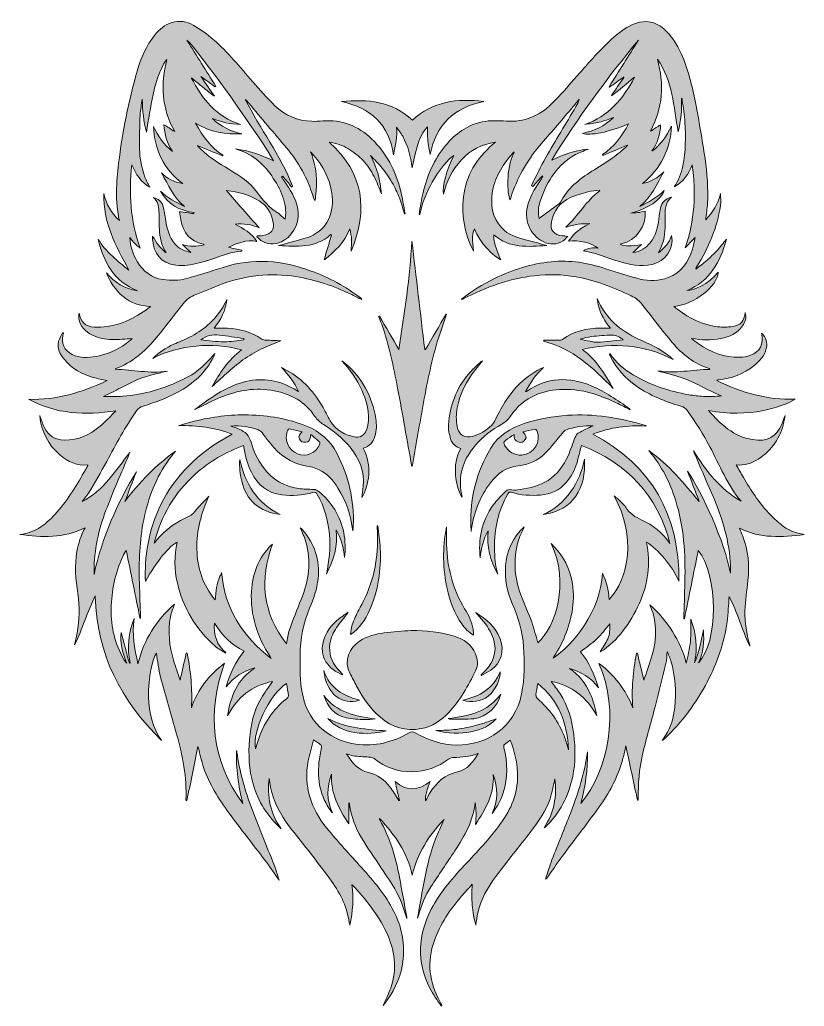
# Model space of a CAD drawing. Header units: inches. Extents: x 2.67 to 9.35, y -10.34 to -1.93.
import ezdxf

# ---------------------------------------------------------------- set-up
doc = ezdxf.new("R2010")
doc.units = ezdxf.units.IN
doc.header["$MEASUREMENT"] = 0
doc.layers.add('Layer 1', color=7, linetype='Continuous')

# ---------------------------------------------------------------- blocks, each defined once
blk = doc.blocks.new('block 2')
at = {"layer": 'Layer 1', "true_color": 0xffffff}
h = blk.add_hatch(color=7, dxfattribs=at)
h.dxf.hatch_style = 2
edge = h.paths.add_edge_path()
edge.add_spline(control_points=[(4.6579, -8.6914), (4.5957, -8.5314), (4.5452, -8.3681), (4.5203, -8.1976), (4.5193, -8.1904), (4.5185, -8.1831), (4.5172, -8.1759), (4.5162, -8.17), (4.5146, -8.1641), (4.5132, -8.1583), (4.509, -8.3122), (4.5288, -8.4625), (4.5681, -8.6102), (4.2981, -8.241), (4.2609, -7.8414), (4.4107, -7.4159), (4.2819, -7.5159), (4.1813, -7.6377), (4.1289, -7.7961), (4.1392, -7.6386), (4.1235, -7.4843), (4.0936, -7.3311), (4.0907, -7.3306), (4.0878, -7.3302), (4.0849, -7.3298), (4.0681, -7.4052), (4.0513, -7.4807), (4.0338, -7.5596), (4.0141, -7.501), (3.9934, -7.4455), (3.9768, -7.3889), (3.9414, -7.2681), (3.926, -7.1452), (3.9511, -7.0204), (3.9584, -6.984), (3.9737, -6.9491), (3.9855, -6.913), (3.8301, -7.0494), (3.7244, -7.2165), (3.6729, -7.4204), (3.6465, -7.2923), (3.6201, -7.1664), (3.6417, -7.0361), (3.5912, -7.1585), (3.5802, -7.2843), (3.6086, -7.4137), (3.606, -7.414), (3.6033, -7.4144), (3.6007, -7.4148), (3.5763, -7.3246), (3.5519, -7.2343), (3.5305, -7.1551), (3.5244, -7.2349), (3.5361, -7.3239), (3.5788, -7.4143), (3.5708, -7.4079), (3.5685, -7.4068), (3.5673, -7.405), (3.5629, -7.3982), (3.5589, -7.3911), (3.5548, -7.3841), (3.4785, -7.2513), (3.4425, -7.1088), (3.4458, -6.9552), (3.4492, -6.7987), (3.4788, -6.6487), (3.5453, -6.5066), (3.5543, -6.4873), (3.5653, -6.469), (3.5742, -6.4525), (3.6136, -6.6474), (3.653, -6.8421), (3.6924, -7.0369), (3.6957, -7.02), (3.6962, -7.0038), (3.6956, -6.9876), (3.6923, -6.8907), (3.6873, -6.7939), (3.6856, -6.6971), (3.6824, -6.517), (3.6908, -6.3377), (3.7304, -6.161), (3.7721, -5.9746), (3.8426, -5.8016), (3.9612, -5.6502), (3.9717, -5.6367), (3.9825, -5.6234), (3.9932, -5.61), (3.8278, -5.7304), (3.684, -5.8718), (3.5635, -6.0376), (3.5958, -5.9533), (3.6281, -5.8691), (3.6604, -5.7848), (3.4963, -6.0566), (3.3682, -6.3432), (3.3005, -6.6586), (3.3005, -6.6471), (3.3005, -6.6391), (3.3005, -6.631), (3.3005, -6.4515), (3.3384, -6.2787), (3.4019, -6.1123), (3.4623, -5.9539), (3.531, -5.7986), (3.5961, -5.6419), (3.5991, -5.6347), (3.6019, -5.6274), (3.6047, -5.6201), (3.5459, -5.6985), (3.4888, -5.7766), (3.4261, -5.8499), (3.3628, -5.9237), (3.2917, -5.9899), (3.1995, -6.0392), (3.2199, -6.0122), (3.2389, -5.9916), (3.2528, -5.9681), (3.3055, -5.8784), (3.3585, -5.7889), (3.4077, -5.6974), (3.4871, -5.5499), (3.5655, -5.4019), (3.6626, -5.2649), (3.6768, -5.2449), (3.693, -5.2319), (3.7177, -5.2249), (3.8187, -5.1966), (3.916, -5.1586), (4.0088, -5.109), (4.1429, -5.0374), (4.2513, -4.9404), (4.3199, -4.8026), (4.3229, -4.7966), (4.3249, -4.7901), (4.33, -4.7774), (4.2083, -4.9093), (4.1689, -4.9434), (4.0624, -4.9963), (3.8993, -5.0773), (3.7267, -5.1269), (3.545, -5.1418), (3.4923, -5.1461), (3.4389, -5.1424), (3.3819, -5.1424), (3.4334, -5.1169), (3.4811, -5.0952), (3.527, -5.0702), (3.6178, -5.0205), (3.7111, -4.9776), (3.8124, -4.9539), (3.8497, -4.9452), (3.8871, -4.9367), (3.9244, -4.9281), (3.7759, -4.9513), (3.6303, -4.9149), (3.4814, -4.9118), (3.4846, -4.9082), (3.4854, -4.9065), (3.4867, -4.906), (3.6209, -4.8541), (3.7281, -4.7652), (3.8191, -4.6569), (3.898, -4.5629), (3.9725, -4.4651), (4.0471, -4.3675), (4.076, -4.3297), (4.1086, -4.2995), (4.1534, -4.2819), (4.2312, -4.2514), (4.3076, -4.2174), (4.3857, -4.1879), (4.5907, -4.1104), (4.8021, -4.0881), (5.0185, -4.1226), (5.1847, -4.1491), (5.3426, -4.2025), (5.494, -4.2756), (5.5228, -4.2895), (5.5514, -4.304), (5.58, -4.3182), (5.578, -4.3113), (5.5742, -4.3075), (5.57, -4.3043), (5.4418, -4.2065), (5.3018, -4.1304), (5.1503, -4.0751), (4.9028, -3.9847), (4.6532, -3.9605), (4.3984, -4.0439), (4.2959, -4.0774), (4.1931, -4.1103), (4.0891, -4.1384), (4.0238, -4.1561), (3.9557, -4.1578), (3.888, -4.1476), (3.7892, -4.1328), (3.7184, -4.0782), (3.668, -3.9941), (3.6311, -3.9323), (3.6089, -3.8662), (3.6053, -3.7895), (3.6163, -3.804), (3.6241, -3.8153), (3.633, -3.8255), (3.6415, -3.8353), (3.6509, -3.8445), (3.6606, -3.8532), (3.6701, -3.8618), (3.6804, -3.8696), (3.6936, -3.8803), (3.6086, -3.6458), (3.5943, -3.4107), (3.6224, -3.1715), (3.6573, -3.2485), (3.6982, -3.3187), (3.7756, -3.3606), (3.7611, -3.3312), (3.745, -3.3042), (3.7339, -3.2753), (3.7044, -3.198), (3.689, -3.117), (3.6875, -3.0347), (3.6858, -2.9388), (3.6884, -2.8427), (3.6925, -2.7469), (3.6945, -2.701), (3.7045, -2.6555), (3.7109, -2.6098), (3.7136, -2.7066), (3.7211, -2.8017), (3.7459, -2.8913), (3.7644, -2.7857), (3.7799, -2.6771), (3.8029, -2.5701), (3.833, -2.4306), (3.8864, -2.3058), (3.9195, -2.2738), (3.866, -2.4812), (3.8734, -2.6857), (3.9869, -2.8875), (3.9529, -2.8657), (3.9227, -2.8464), (3.8946, -2.8285), (3.9014, -2.9076), (3.9186, -2.9867), (3.9686, -3.0558), (3.8918, -3.0016), (3.8474, -2.923), (3.8052, -2.8426), (3.8189, -3.0387), (3.8883, -3.2065), (4.0554, -3.3306), (3.981, -3.318), (3.9235, -3.2869), (3.8739, -3.2393), (3.9327, -3.3394), (3.9755, -3.4495), (4.0705, -3.5239), (3.9956, -3.4909), (3.9246, -3.4521), (3.8651, -3.395), (3.9285, -3.5055), (4.027, -3.5618), (4.1519, -3.5774), (4.151, -3.5801), (4.1501, -3.5828), (4.1491, -3.5855), (4.109, -3.5803), (4.0688, -3.5751), (4.028, -3.5699), (4.0316, -3.5918), (4.0352, -3.615), (4.0393, -3.6381), (4.0586, -3.7476), (4.1152, -3.8229), (4.2295, -3.8452), (4.2319, -3.8457), (4.2338, -3.8485), (4.2368, -3.851), (4.1748, -3.8661), (4.1149, -3.8692), (4.0534, -3.8501), (4.0764, -3.8714), (4.0993, -3.8928), (4.1247, -3.9163), (4.0687, -3.9074), (4.0244, -3.8836), (3.9892, -3.8429), (3.9404, -3.7865), (3.922, -3.7182), (3.9111, -3.6465), (3.9047, -3.6041), (3.8987, -3.5612), (3.8869, -3.5201), (3.8759, -3.4817), (3.8463, -3.4582), (3.8068, -3.4489), (3.8414, -3.4806), (3.8522, -3.5213), (3.8532, -3.5659), (3.8543, -3.6155), (3.8545, -3.6652), (3.8563, -3.7148), (3.859, -3.7877), (3.8735, -3.8574), (3.9143, -3.9208), (3.8902, -3.9005), (3.8674, -3.8794), (3.8486, -3.8552), (3.8298, -3.8311), (3.8151, -3.8039), (3.7993, -3.7791), (3.7993, -3.7913), (3.7979, -3.8052), (3.7995, -3.8188), (3.8103, -3.9124), (3.8627, -4.0119), (3.9968, -4.0252), (4.0644, -4.0319), (4.1296, -4.0225), (4.1946, -4.0064), (4.3169, -3.9762), (4.4307, -3.9164), (4.5582, -3.9043), (4.5585, -3.9015), (4.5589, -3.8987), (4.5593, -3.8959), (4.521, -3.8883), (4.4827, -3.8807), (4.4443, -3.873), (4.5195, -3.8361), (4.5971, -3.8064), (4.6874, -3.8228), (4.6401, -3.7535), (4.5741, -3.7113), (4.5017, -3.6763), (4.5725, -3.6687), (4.6402, -3.6777), (4.7064, -3.7066), (4.6121, -3.5992), (4.5192, -3.4935), (4.4278, -3.3895), (4.4243, -3.3901), (4.4265, -3.3892), (4.4285, -3.3894), (4.5272, -3.4), (4.6213, -3.4246), (4.707, -3.4772), (4.7724, -3.5173), (4.8075, -3.5782), (4.8239, -3.6498), (4.8404, -3.7221), (4.8108, -3.7616), (4.7376, -3.773), (4.7219, -3.7754), (4.7058, -3.7752), (4.6899, -3.7762), (4.6884, -3.7783), (4.687, -3.7805), (4.6855, -3.7826), (4.7008, -3.7959), (4.7142, -3.8129), (4.7317, -3.8218), (4.7951, -3.8537), (4.8589, -3.8522), (4.9193, -3.8132), (5.0127, -3.7527), (5.0568, -3.6393), (5.0324, -3.5301), (5.0144, -3.4495), (4.9698, -3.3827), (4.9253, -3.3156), (4.9162, -3.3019), (4.9068, -3.2883), (4.8976, -3.2747), (4.9005, -3.2721), (4.9035, -3.2695), (4.9064, -3.2669), (4.9321, -3.2978), (4.9578, -3.3287), (4.9835, -3.3595), (4.9859, -3.3573), (4.9883, -3.3551), (4.9907, -3.3529), (4.8902, -3.088), (4.7124, -2.8649), (4.5879, -2.6126), (4.5919, -2.6144), (4.5942, -2.6176), (4.5967, -2.6206), (4.7044, -2.748), (4.8112, -2.8761), (4.92, -3.0025), (5.0251, -3.1248), (5.1069, -3.26), (5.1573, -3.4136), (5.1638, -3.4332), (5.1703, -3.4527), (5.1768, -3.4723), (5.179, -3.4721), (5.1811, -3.4719), (5.1832, -3.4717), (5.1873, -3.4227), (5.1941, -3.3737), (5.1948, -3.3246), (5.196, -3.233), (5.1784, -3.1443), (5.1443, -3.0588), (5.2221, -3.1454), (5.2842, -3.2406), (5.314, -3.3541), (5.3339, -3.4301), (5.3374, -3.507), (5.3163, -3.5831), (5.2837, -3.7012), (5.2009, -3.7676), (5.0863, -3.7992), (5.015, -3.8189), (4.9436, -3.8382), (4.8722, -3.8577), (5.0279, -3.8666), (5.185, -3.8827), (5.3147, -3.7646), (5.317, -3.7661), (5.3192, -3.7677), (5.3214, -3.7693), (5.3008, -3.8394), (5.2801, -3.9096), (5.2596, -3.9794), (5.351, -3.9093), (5.4349, -3.8313), (5.477, -3.7164), (5.485, -3.7481), (5.4922, -3.7789), (5.4936, -3.81), (5.495, -3.8416), (5.4906, -3.8735), (5.4887, -3.9053), (5.6363, -3.5558), (5.5989, -3.2427), (5.3027, -2.977), (5.3615, -2.9879), (5.4155, -3.002), (5.462, -3.0318), (5.5081, -3.0614), (5.554, -3.0942), (5.5912, -3.1339), (5.6284, -3.1737), (5.6587, -3.2216), (5.6848, -3.2698), (5.7103, -3.3168), (5.7267, -3.3688), (5.7469, -3.4183), (5.7374, -3.3041), (5.7124, -3.1938), (5.6544, -3.0922), (5.6897, -3.1268), (5.7245, -3.1613), (5.7547, -3.1995), (5.7848, -3.2376), (5.8129, -3.278), (5.8372, -3.3201), (5.8614, -3.3621), (5.8821, -3.4066), (5.8999, -3.4518), (5.9173, -3.4958), (5.9291, -3.5419), (5.9433, -3.5871), (5.9454, -3.5867), (5.9475, -3.5862), (5.9497, -3.5858), (5.9364, -3.5191), (5.9261, -3.4517), (5.9093, -3.3859), (5.8665, -3.2189), (5.7899, -3.07), (5.6641, -2.9495), (5.5476, -2.8379), (5.4102, -2.7828), (5.2473, -2.7967), (5.2166, -2.7994), (5.1855, -2.8004), (5.1546, -2.7994), (5.0331, -2.7953), (4.9273, -2.7493), (4.8405, -2.6665), (4.773, -2.6021), (4.7121, -2.5305), (4.6501, -2.4604), (4.5418, -2.3378), (4.4395, -2.2093), (4.3159, -2.1013), (4.2636, -2.0557), (4.2053, -2.0156), (4.1454, -1.9804), (4.0903, -1.9481), (4.0275, -1.9392), (3.9639, -1.9581), (3.903, -1.9762), (3.8575, -2.0162), (3.8183, -2.0643), (3.7441, -2.1556), (3.6989, -2.2614), (3.6676, -2.3733), (3.5955, -2.631), (3.5404, -2.8922), (3.5097, -3.1582), (3.4911, -3.3193), (3.4778, -3.4803), (3.5162, -3.6457), (3.4477, -3.5792), (3.4024, -3.5054), (3.384, -3.4157), (3.3757, -3.6572), (3.4835, -3.8611), (3.5975, -4.0672), (3.4976, -3.9886), (3.4014, -3.912), (3.3353, -3.805), (3.3844, -3.9989), (3.4702, -4.1648), (3.6709, -4.2435), (3.563, -4.2249), (3.474, -4.1751), (3.4051, -4.0895), (3.4355, -4.169), (3.4823, -4.2371), (3.5475, -4.2917), (3.6134, -4.3471), (3.6917, -4.3719), (3.7811, -4.3765), (3.7728, -4.3831), (3.7691, -4.3863), (3.7652, -4.3891), (3.7501, -4.4002), (3.7354, -4.4117), (3.7198, -4.4221), (3.5931, -4.506), (3.4575, -4.5617), (3.3018, -4.5522), (3.2239, -4.5475), (3.1838, -4.509), (3.1734, -4.4326), (3.1709, -4.4481), (3.1686, -4.4641), (3.1713, -4.4793), (3.1833, -4.5477), (3.2272, -4.5913), (3.2869, -4.621), (3.3387, -4.6467), (3.3947, -4.6581), (3.4519, -4.6585), (3.5098, -4.6588), (3.5678, -4.6534), (3.6245, -4.6506), (3.6188, -4.6558), (3.6108, -4.6637), (3.6023, -4.6709), (3.5267, -4.7345), (3.4394, -4.774), (3.3439, -4.7966), (3.2758, -4.8126), (3.2075, -4.819), (3.1394, -4.7963), (3.0662, -4.7719), (3.0249, -4.7127), (3.0316, -4.6415), (3.0328, -4.6287), (3.0371, -4.6163), (3.04, -4.6037), (3.0376, -4.6026), (3.0352, -4.6015), (3.0328, -4.6004), (3.0209, -4.6247), (3.005, -4.6479), (2.9981, -4.6735), (2.9815, -4.7349), (3.0104, -4.7847), (3.0481, -4.8293), (3.1131, -4.9064), (3.198, -4.9531), (3.2933, -4.9813), (3.331, -4.9925), (3.3701, -4.9984), (3.4113, -5.0073), (3.1987, -5.1088), (2.98, -5.1762), (2.7423, -5.1672), (2.9771, -5.293), (3.2266, -5.3064), (3.4855, -5.2653), (3.4421, -5.3101), (3.3993, -5.3561), (3.3516, -5.3962), (3.2642, -5.4696), (3.166, -5.5187), (3.0476, -5.5153), (2.9676, -5.513), (2.9092, -5.4771), (2.8755, -5.4045), (2.8603, -5.3718), (2.8498, -5.337), (2.8378, -5.3047), (2.8378, -5.305), (2.8371, -5.3074), (2.8374, -5.3097), (2.8535, -5.4417), (2.9075, -5.5542), (3.0098, -5.6411), (3.0783, -5.6992), (3.1545, -5.7371), (3.2477, -5.7264), (3.2477, -5.7283), (3.2482, -5.7301), (3.2476, -5.7313), (3.2409, -5.7433), (3.234, -5.7553), (3.2272, -5.7673), (3.1553, -5.8931), (3.082, -6.0181), (2.9858, -6.1275), (2.9004, -6.2246), (2.8045, -6.3058), (2.6674, -6.3185), (2.856, -6.3436), (3.0426, -6.3536), (3.2239, -6.2612), (3.1881, -6.3278), (3.1667, -6.3938), (3.1542, -6.4627), (3.1322, -6.583), (3.1444, -6.7027), (3.1613, -6.8221), (3.1772, -6.935), (3.1781, -7.0474), (3.1556, -7.1595), (3.1488, -7.1928), (3.1419, -7.226), (3.135, -7.2592), (3.2008, -7.1238), (3.2421, -6.9783), (3.3111, -6.8424), (3.3195, -7.3381), (3.5324, -7.735), (3.8733, -8.0735), (3.7985, -7.962), (3.7691, -7.8373), (3.7651, -7.7052), (3.76, -7.5338), (3.7977, -7.377), (3.8308, -7.3313), (3.8422, -7.3972), (3.8492, -7.4672), (3.8668, -7.5343), (3.9095, -7.6967), (3.9577, -7.8576), (4.0028, -8.0194), (4.0538, -8.2024), (4.0915, -8.3875), (4.083, -8.5792), (4.0829, -8.5809), (4.0839, -8.5826), (4.0844, -8.5843), (4.0867, -8.5846), (4.0889, -8.5848), (4.0912, -8.5851), (4.1221, -8.4326), (4.153, -8.2801), (4.1847, -8.1236), (4.1871, -8.131), (4.1884, -8.1346), (4.1893, -8.1383), (4.2035, -8.1932), (4.214, -8.2493), (4.2324, -8.3028), (4.2811, -8.4449), (4.3606, -8.571), (4.4486, -8.6911), (4.5482, -8.8269), (4.6534, -8.9585), (4.755, -9.0929), (4.796, -9.1472), (4.8338, -9.2039), (4.8765, -9.2642), (4.8638, -9.2247), (4.8546, -9.1894), (4.8414, -9.1557), (4.7808, -9.0007), (4.7182, -8.8465), (4.6579, -8.6914)], knot_values=[0, 0, 0, 0, 1, 1, 1, 2, 2, 2, 3, 3, 3, 4, 4, 4, 5, 5, 5, 6, 6, 6, 7, 7, 7, 8, 8, 8, 9, 9, 9, 10, 10, 10, 11, 11, 11, 12, 12, 12, 13, 13, 13, 14, 14, 14, 15, 15, 15, 16, 16, 16, 17, 17, 17, 18, 18, 18, 19, 19, 19, 20, 20, 20, 21, 21, 21, 22, 22, 22, 23, 23, 23, 24, 24, 24, 25, 25, 25, 26, 26, 26, 27, 27, 27, 28, 28, 28, 29, 29, 29, 30, 30, 30, 31, 31, 31, 32, 32, 32, 33, 33, 33, 34, 34, 34, 35, 35, 35, 36, 36, 36, 37, 37, 37, 38, 38, 38, 39, 39, 39, 40, 40, 40, 41, 41, 41, 42, 42, 42, 43, 43, 43, 44, 44, 44, 45, 45, 45, 46, 46, 46, 47, 47, 47, 48, 48, 48, 49, 49, 49, 50, 50, 50, 51, 51, 51, 52, 52, 52, 53, 53, 53, 54, 54, 54, 55, 55, 55, 56, 56, 56, 57, 57, 57, 58, 58, 58, 59, 59, 59, 60, 60, 60, 61, 61, 61, 62, 62, 62, 63, 63, 63, 64, 64, 64, 65, 65, 65, 66, 66, 66, 67, 67, 67, 68, 68, 68, 69, 69, 69, 70, 70, 70, 71, 71, 71, 72, 72, 72, 73, 73, 73, 74, 74, 74, 75, 75, 75, 76, 76, 76, 77, 77, 77, 78, 78, 78, 79, 79, 79, 80, 80, 80, 81, 81, 81, 82, 82, 82, 83, 83, 83, 84, 84, 84, 85, 85, 85, 86, 86, 86, 87, 87, 87, 88, 88, 88, 89, 89, 89, 90, 90, 90, 91, 91, 91, 92, 92, 92, 93, 93, 93, 94, 94, 94, 95, 95, 95, 96, 96, 96, 97, 97, 97, 98, 98, 98, 99, 99, 99, 100, 100, 100, 101, 101, 101, 102, 102, 102, 103, 103, 103, 104, 104, 104, 105, 105, 105, 106, 106, 106, 107, 107, 107, 108, 108, 108, 109, 109, 109, 110, 110, 110, 111, 111, 111, 112, 112, 112, 113, 113, 113, 114, 114, 114, 115, 115, 115, 116, 116, 116, 117, 117, 117, 118, 118, 118, 119, 119, 119, 120, 120, 120, 121, 121, 121, 122, 122, 122, 123, 123, 123, 124, 124, 124, 125, 125, 125, 126, 126, 126, 127, 127, 127, 128, 128, 128, 129, 129, 129, 130, 130, 130, 131, 131, 131, 132, 132, 132, 133, 133, 133, 134, 134, 134, 135, 135, 135, 136, 136, 136, 137, 137, 137, 138, 138, 138, 139, 139, 139, 140, 140, 140, 141, 141, 141, 142, 142, 142, 143, 143, 143, 144, 144, 144, 145, 145, 145, 146, 146, 146, 147, 147, 147, 148, 148, 148, 149, 149, 149, 150, 150, 150, 151, 151, 151, 152, 152, 152, 153, 153, 153, 154, 154, 154, 155, 155, 155, 156, 156, 156, 157, 157, 157, 158, 158, 158, 159, 159, 159, 160, 160, 160, 161, 161, 161, 162, 162, 162, 163, 163, 163, 164, 164, 164, 165, 165, 165, 166, 166, 166, 167, 167, 167, 168, 168, 168, 169, 169, 169, 170, 170, 170, 171, 171, 171, 172, 172, 172, 173, 173, 173, 174, 174, 174, 175, 175, 175, 176, 176, 176, 177, 177, 177, 178, 178, 178, 179, 179, 179, 180, 180, 180, 181, 181, 181, 182, 182, 182, 183, 183, 183, 184, 184, 184, 185, 185, 185, 186, 186, 186, 187, 187, 187, 188, 188, 188, 189, 189, 189, 190, 190, 190, 191, 191, 191, 192, 192, 192, 193, 193, 193, 194, 194, 194, 195, 195, 195, 196, 196, 196, 197, 197, 197, 198, 198, 198, 199, 199, 199, 200, 200, 200, 201, 201, 201, 202, 202, 202, 203, 203, 203, 204, 204, 204, 205, 205, 205, 206, 206, 206, 207, 207, 207, 208, 208, 208, 209, 209, 209, 210, 210, 210, 211, 211, 211, 212, 212, 212, 213, 213, 213, 214, 214, 214, 215, 215, 215, 216, 216, 216, 217, 217, 217, 218, 218, 218, 219, 219, 219, 220, 220, 220, 221, 221, 221, 222, 222, 222, 223, 223, 223, 224, 224, 224, 225, 225, 225, 226, 226, 226, 227, 227, 227, 228, 228, 228, 229, 229, 229, 230, 230, 230, 230], degree=3, periodic=1)
edge = h.paths.add_edge_path()
edge.add_spline(control_points=[(4.8272, -3.1361), (4.7225, -3.0851), (4.6168, -3.0493), (4.5039, -3.0348), (4.6351, -3.0742), (4.738, -3.1512), (4.813, -3.2648), (4.8858, -3.3749), (4.9499, -3.4881), (4.9276, -3.6326), (4.9193, -3.6265), (4.9142, -3.6232), (4.9096, -3.6192), (4.8928, -3.605), (4.8776, -3.5885), (4.8593, -3.5766), (4.791, -3.5324), (4.7388, -3.4747), (4.6918, -3.4077), (4.6303, -3.32), (4.539, -3.2629), (4.4481, -3.2079), (4.3632, -3.1564), (4.2778, -3.1057), (4.2071, -3.0346), (4.1979, -3.0254), (4.1893, -3.0157), (4.1809, -3.0068), (4.2529, -3.0361), (4.3237, -3.0648), (4.3945, -3.0935), (4.3957, -3.0914), (4.3968, -3.0893), (4.398, -3.0871), (4.2927, -3.0234), (4.2257, -2.9273), (4.1654, -2.8164), (4.2909, -2.8906), (4.4212, -2.9143), (4.5593, -2.9057), (4.4632, -2.8858), (4.3785, -2.8444), (4.308, -2.7751), (4.3821, -2.8075), (4.4594, -2.8236), (4.5473, -2.8266), (4.3396, -2.7588), (4.2189, -2.6092), (4.1285, -2.4279), (4.1609, -2.4548), (4.1932, -2.4819), (4.2258, -2.5086), (4.2581, -2.5351), (4.2907, -2.5612), (4.3246, -2.5855), (4.2878, -2.5318), (4.251, -2.4781), (4.2103, -2.4187), (4.2548, -2.4509), (4.2936, -2.4788), (4.3323, -2.5068), (4.3342, -2.5051), (4.336, -2.5035), (4.3378, -2.5018), (4.2561, -2.372), (4.1744, -2.2422), (4.0906, -2.1089), (4.1729, -2.174), (4.7579, -2.9901), (4.8272, -3.1361)], knot_values=[0, 0, 0, 0, 1, 1, 1, 2, 2, 2, 3, 3, 3, 4, 4, 4, 5, 5, 5, 6, 6, 6, 7, 7, 7, 8, 8, 8, 9, 9, 9, 10, 10, 10, 11, 11, 11, 12, 12, 12, 13, 13, 13, 14, 14, 14, 15, 15, 15, 16, 16, 16, 17, 17, 17, 18, 18, 18, 19, 19, 19, 20, 20, 20, 21, 21, 21, 22, 22, 22, 23, 23, 23, 23], degree=3, periodic=1)
h = blk.add_hatch(color=7, dxfattribs=at)
h.dxf.hatch_style = 2
edge = h.paths.add_edge_path()
edge.add_spline(control_points=[(9.3478, -6.3204), (9.3121, -6.3108), (9.2788, -6.3053), (9.2485, -6.2927), (9.2173, -6.2797), (9.1863, -6.2632), (9.1601, -6.2422), (9.1189, -6.2093), (9.0793, -6.1736), (9.0436, -6.135), (8.9592, -6.0437), (8.8925, -5.9394), (8.8297, -5.8327), (8.8093, -5.798), (8.7896, -5.7629), (8.7686, -5.7262), (8.8392, -5.7328), (8.9002, -5.7139), (8.956, -5.6768), (9.0709, -5.6003), (9.1457, -5.496), (9.1745, -5.3601), (9.1783, -5.3423), (9.1811, -5.3242), (9.1844, -5.3062), (9.1738, -5.3281), (9.1674, -5.3508), (9.159, -5.3726), (9.1127, -5.4919), (9.0344, -5.5309), (8.9074, -5.5112), (8.746, -5.4862), (8.6362, -5.3796), (8.5311, -5.2626), (8.8722, -5.3296), (9.1676, -5.2339), (9.2714, -5.1652), (9.0351, -5.1756), (8.8153, -5.1118), (8.604, -5.0083), (8.606, -5.0051), (8.6063, -5.0039), (8.6069, -5.0038), (8.61, -5.0031), (8.6132, -5.0023), (8.6164, -5.0021), (8.7289, -4.9922), (8.8291, -4.9512), (8.9176, -4.8821), (8.9671, -4.8434), (9.0087, -4.7977), (9.0244, -4.7346), (9.0367, -4.6851), (9.0226, -4.6424), (8.9847, -4.6036), (9.0022, -4.7001), (8.9714, -4.7626), (8.8902, -4.7921), (8.861, -4.8027), (8.8287, -4.8094), (8.7976, -4.8099), (8.668, -4.8121), (8.5523, -4.7684), (8.4466, -4.6958), (8.4261, -4.6817), (8.4077, -4.6644), (8.3884, -4.6486), (8.4724, -4.6637), (8.5547, -4.6654), (8.6371, -4.6494), (8.711, -4.6351), (8.7771, -4.6057), (8.822, -4.5419), (8.845, -4.5093), (8.8576, -4.4732), (8.8449, -4.4282), (8.8352, -4.5038), (8.8104, -4.5345), (8.7382, -4.547), (8.6964, -4.5542), (8.6518, -4.5556), (8.6099, -4.5497), (8.4844, -4.5321), (8.3717, -4.4815), (8.2713, -4.4039), (8.2609, -4.3959), (8.2507, -4.3876), (8.238, -4.3775), (8.4179, -4.3563), (8.6039, -4.2104), (8.6147, -4.0851), (8.5296, -4.1887), (8.4091, -4.2404), (8.3483, -4.242), (8.5446, -4.1615), (8.6316, -3.999), (8.6844, -3.8043), (8.6558, -3.8395), (8.6318, -3.8723), (8.6044, -3.9018), (8.5773, -3.9309), (8.5476, -3.9578), (8.5175, -3.9839), (8.4877, -4.0098), (8.456, -4.0337), (8.4251, -4.0584), (8.4255, -4.0481), (8.4296, -4.0421), (8.4334, -4.036), (8.533, -3.8757), (8.6069, -3.7053), (8.634, -3.5172), (8.6387, -3.4841), (8.6346, -3.4497), (8.6346, -3.4158), (8.6139, -3.5031), (8.5696, -3.5743), (8.5085, -3.639), (8.5139, -3.5907), (8.5214, -3.5456), (8.5236, -3.5004), (8.5299, -3.3716), (8.522, -3.2429), (8.503, -3.1157), (8.4792, -2.956), (8.4521, -2.7966), (8.4204, -2.6382), (8.3921, -2.4966), (8.3593, -2.3556), (8.2998, -2.2228), (8.2638, -2.1426), (8.2187, -2.0687), (8.151, -2.0109), (8.0801, -1.9503), (8.0006, -1.9343), (7.9121, -1.9656), (7.8409, -1.9908), (7.782, -2.0355), (7.7259, -2.084), (7.6115, -2.1829), (7.5152, -2.2991), (7.415, -2.4115), (7.343, -2.4922), (7.2736, -2.5758), (7.1963, -2.6513), (7.0906, -2.7545), (6.9621, -2.8075), (6.8116, -2.7983), (6.7426, -2.794), (6.6737, -2.7901), (6.605, -2.8045), (6.4753, -2.8317), (6.3758, -2.9061), (6.2935, -3.0056), (6.1963, -3.123), (6.1369, -3.2596), (6.1015, -3.4066), (6.0867, -3.4678), (6.0785, -3.5306), (6.0672, -3.5927), (6.0698, -3.5933), (6.0723, -3.5939), (6.0749, -3.5945), (6.0935, -3.4961), (6.1314, -3.4052), (6.1796, -3.3184), (6.234, -3.2206), (6.32, -3.1148), (6.3638, -3.0903), (6.3007, -3.2227), (6.2661, -3.3477), (6.2744, -3.4209), (6.3029, -3.3084), (6.3525, -3.2118), (6.4277, -3.1291), (6.5045, -3.0445), (6.5999, -2.9948), (6.7197, -2.9765), (6.5751, -3.0922), (6.4807, -3.2323), (6.4512, -3.4091), (6.4223, -3.583), (6.4516, -3.7495), (6.5315, -3.9065), (6.5191, -3.8106), (6.5208, -3.7471), (6.5388, -3.7147), (6.5816, -3.8382), (6.7083, -3.9533), (6.7652, -3.9806), (6.7238, -3.8938), (6.6986, -3.8057), (6.7043, -3.7662), (6.8369, -3.8854), (6.9967, -3.8669), (7.1545, -3.8577), (7.0945, -3.8406), (7.0343, -3.8246), (6.974, -3.8091), (6.8993, -3.7899), (6.8269, -3.7662), (6.7723, -3.7076), (6.6875, -3.6166), (6.674, -3.5065), (6.6943, -3.3908), (6.7168, -3.2625), (6.7878, -3.1586), (6.8732, -3.0636), (6.8736, -3.0632), (6.8753, -3.0639), (6.8766, -3.0641), (6.8042, -3.2223), (6.8191, -3.4028), (6.8417, -3.4697), (6.8441, -3.4629), (6.8463, -3.4568), (6.8483, -3.4507), (6.9024, -3.2876), (6.9828, -3.1391), (7.0946, -3.0082), (7.1839, -2.9036), (7.274, -2.7996), (7.3635, -2.6951), (7.3867, -2.668), (7.4088, -2.6399), (7.4314, -2.6122), (7.4252, -2.6351), (7.4151, -2.6552), (7.4037, -2.6745), (7.3179, -2.8193), (7.2301, -2.9629), (7.1464, -3.1088), (7.1023, -3.1858), (7.0652, -3.2669), (7.025, -3.3462), (7.0289, -3.3492), (7.0328, -3.3521), (7.0367, -3.3551), (7.0636, -3.3251), (7.0905, -3.2952), (7.1174, -3.2652), (7.1189, -3.2666), (7.1204, -3.2679), (7.1219, -3.2693), (7.1177, -3.2759), (7.1134, -3.2825), (7.1092, -3.2891), (7.0667, -3.3564), (7.0204, -3.4217), (6.9972, -3.4992), (6.9569, -3.6343), (7.0078, -3.7658), (7.1238, -3.8247), (7.1821, -3.8542), (7.2402, -3.8507), (7.2954, -3.8168), (7.3101, -3.8077), (7.3211, -3.7927), (7.3338, -3.7804), (7.3159, -3.7748), (7.3021, -3.7756), (7.2884, -3.7746), (7.2176, -3.7698), (7.1805, -3.7252), (7.1949, -3.6567), (7.2149, -3.5614), (7.2664, -3.4875), (7.358, -3.4487), (7.4055, -3.4286), (7.4555, -3.4134), (7.5054, -3.4002), (7.5374, -3.3917), (7.5714, -3.391), (7.6045, -3.3868), (7.6052, -3.3889), (7.6059, -3.391), (7.6065, -3.3932), (7.4898, -3.4751), (7.4243, -3.604), (7.3172, -3.7009), (7.3558, -3.6916), (7.3882, -3.6813), (7.4214, -3.6766), (7.4546, -3.6719), (7.4887, -3.6727), (7.5224, -3.6711), (7.4149, -3.7239), (7.366, -3.7802), (7.3402, -3.8214), (7.4246, -3.8077), (7.5422, -3.8352), (7.5929, -3.881), (7.5482, -3.8729), (7.5066, -3.8789), (7.4667, -3.9016), (7.5025, -3.9099), (7.5368, -3.9154), (7.5696, -3.9257), (7.6353, -3.9465), (7.6999, -3.9708), (7.7655, -3.9919), (7.8593, -4.0221), (7.9545, -4.0409), (8.0532, -4.0192), (8.1638, -3.9949), (8.2404, -3.8818), (8.2182, -3.7732), (8.1976, -3.8356), (8.1567, -3.8798), (8.106, -3.9206), (8.118, -3.8936), (8.1296, -3.8706), (8.1387, -3.8467), (8.1669, -3.7726), (8.1639, -3.6951), (8.1626, -3.6178), (8.1616, -3.557), (8.1604, -3.4961), (8.2159, -3.4453), (8.1616, -3.4598), (8.1352, -3.4917), (8.1245, -3.5363), (8.1172, -3.567), (8.1133, -3.5987), (8.1092, -3.63), (8.0994, -3.7033), (8.0828, -3.7742), (8.0356, -3.8337), (7.9991, -3.8797), (7.9528, -3.9096), (7.8888, -3.9166), (7.9138, -3.8931), (7.9358, -3.8726), (7.9622, -3.8478), (7.876, -3.8658), (7.8203, -3.8654), (7.7815, -3.8474), (7.7854, -3.8459), (7.7882, -3.8445), (7.7912, -3.8438), (7.9158, -3.8153), (8.0043, -3.6934), (7.9935, -3.5652), (7.9729, -3.5694), (7.9525, -3.5749), (7.9317, -3.5776), (7.912, -3.5802), (7.8919, -3.5798), (7.8721, -3.5807), (8.007, -3.5497), (8.1373, -3.4639), (8.1547, -3.3899), (8.094, -3.4493), (8.0225, -3.4906), (7.9463, -3.5246), (8.0452, -3.4477), (8.0943, -3.3368), (8.1514, -3.2313), (8.102, -3.2808), (8.0447, -3.3144), (7.9701, -3.3303), (8.049, -3.2668), (8.1078, -3.1949), (8.1496, -3.1096), (8.1908, -3.0252), (8.2136, -2.9362), (8.2168, -2.8423), (8.1731, -2.9232), (8.1267, -3.0012), (8.0492, -3.0551), (8.0992, -2.987), (8.1226, -2.9108), (8.1242, -2.8291), (8.0958, -2.8472), (8.068, -2.865), (8.0372, -2.8847), (8.145, -2.6848), (8.1557, -2.482), (8.0967, -2.2702), (8.1615, -2.3613), (8.1976, -2.4631), (8.2196, -2.569), (8.2416, -2.675), (8.2559, -2.7825), (8.2737, -2.8899), (8.2982, -2.7954), (8.3064, -2.6992), (8.3031, -2.6013), (8.306, -2.6078), (8.3084, -2.6145), (8.3093, -2.6214), (8.3169, -2.6834), (8.3272, -2.7454), (8.3312, -2.8077), (8.3391, -2.9322), (8.3393, -3.0568), (8.3132, -3.1796), (8.2998, -3.2427), (8.2801, -3.304), (8.2409, -3.3572), (8.3199, -3.3171), (8.3618, -3.2474), (8.3939, -3.1693), (8.4269, -3.41), (8.4155, -3.6458), (8.3339, -3.8779), (8.3604, -3.8497), (8.3869, -3.8215), (8.4185, -3.7879), (8.4105, -3.8259), (8.4066, -3.8584), (8.3967, -3.8889), (8.3614, -3.9976), (8.3019, -4.0873), (8.19, -4.1301), (8.1118, -4.16), (8.0293, -4.1621), (7.9497, -4.1429), (7.8505, -4.1191), (7.7527, -4.0883), (7.6562, -4.0553), (7.5054, -4.0038), (7.3517, -3.9807), (7.1931, -3.9961), (7.0231, -4.0125), (6.8633, -4.0654), (6.71, -4.139), (6.6102, -4.1869), (6.5172, -4.2456), (6.4301, -4.3147), (6.4319, -4.3158), (6.4329, -4.3168), (6.4333, -4.3166), (6.4384, -4.3143), (6.4436, -4.3121), (6.4486, -4.3095), (6.6389, -4.2109), (6.8376, -4.1383), (7.052, -4.1148), (7.1699, -4.1018), (7.2877, -4.1035), (7.4046, -4.1241), (7.5699, -4.1533), (7.7241, -4.2144), (7.8749, -4.286), (7.9143, -4.3047), (7.9451, -4.3306), (7.9716, -4.3649), (8.0552, -4.473), (8.138, -4.5819), (8.2261, -4.6863), (8.31, -4.7858), (8.4114, -4.8639), (8.5372, -4.9057), (8.5395, -4.9065), (8.5412, -4.9092), (8.5449, -4.9126), (8.3952, -4.9119), (8.2496, -4.9535), (8.1017, -4.9245), (8.1088, -4.9289), (8.1159, -4.9316), (8.1234, -4.9331), (8.2498, -4.9589), (8.3698, -5.0021), (8.4833, -5.0641), (8.5295, -5.0893), (8.5784, -5.1095), (8.6261, -5.132), (8.6313, -5.1344), (8.6366, -5.1369), (8.6418, -5.1394), (8.5902, -5.1433), (8.5397, -5.1451), (8.4895, -5.1427), (8.4474, -5.1407), (8.4052, -5.1356), (8.3636, -5.1284), (8.1974, -5.0997), (8.0395, -5.0466), (7.8937, -4.961), (7.8142, -4.9143), (7.7435, -4.8568), (7.6908, -4.7768), (7.6901, -4.7815), (7.6892, -4.7833), (7.6898, -4.7845), (7.6923, -4.7905), (7.6952, -4.7963), (7.6981, -4.8021), (7.7495, -4.9057), (7.8238, -4.9894), (7.9186, -5.0551), (8.0341, -5.1352), (8.1625, -5.187), (8.2966, -5.2256), (8.3215, -5.2327), (8.3387, -5.2455), (8.354, -5.2663), (8.4257, -5.3634), (8.4869, -5.4666), (8.5439, -5.5727), (8.6282, -5.7295), (8.6922, -5.8981), (8.8094, -6.0364), (8.6324, -5.9328), (8.5106, -5.7773), (8.405, -5.606), (8.4061, -5.6127), (8.4083, -5.6186), (8.4108, -5.6243), (8.4591, -5.7361), (8.5072, -5.848), (8.5557, -5.9596), (8.6379, -6.149), (8.7023, -6.3432), (8.718, -6.5508), (8.7204, -6.5822), (8.7183, -6.614), (8.7183, -6.6489), (8.6762, -6.3935), (8.4735, -5.952), (8.3537, -5.7783), (8.3858, -5.8618), (8.4198, -5.9502), (8.4532, -6.0371), (8.3871, -5.9609), (8.3227, -5.8835), (8.2547, -5.8093), (8.1868, -5.7351), (8.1108, -5.6692), (8.0252, -5.6041), (8.0296, -5.612), (8.0304, -5.6141), (8.0317, -5.6156), (8.1339, -5.7366), (8.2036, -5.875), (8.2512, -6.0253), (8.3234, -6.2533), (8.3365, -6.488), (8.3314, -6.7247), (8.3291, -6.8288), (8.3247, -6.9329), (8.3212, -7.037), (8.3231, -7.0374), (8.3251, -7.0378), (8.327, -7.0383), (8.3667, -6.8425), (8.4063, -6.6468), (8.4454, -6.4543), (8.6153, -6.6698), (8.6184, -7.2401), (8.4458, -7.4131), (8.4889, -7.3252), (8.4979, -7.2322), (8.4884, -7.1325), (8.4749, -7.2277), (8.4333, -7.3812), (8.4128, -7.4134), (8.4411, -7.2849), (8.4272, -7.1605), (8.3805, -7.0392), (8.3803, -7.071), (8.3829, -7.1026), (8.3828, -7.1342), (8.3828, -7.1659), (8.3814, -7.1977), (8.3781, -7.2292), (8.3748, -7.2614), (8.3693, -7.2935), (8.3631, -7.3253), (8.3573, -7.3553), (8.3494, -7.3848), (8.3424, -7.4145), (8.3204, -7.3159), (8.2759, -7.2286), (8.2245, -7.1444), (8.173, -7.0601), (8.1103, -6.9853), (8.0318, -6.9192), (8.044, -6.95), (8.0577, -6.9759), (8.0647, -7.0036), (8.0937, -7.1185), (8.0842, -7.233), (8.0522, -7.3456), (8.0318, -7.417), (8.0063, -7.487), (7.9822, -7.5605), (7.9629, -7.4805), (7.9448, -7.4052), (7.9267, -7.33), (7.9242, -7.3305), (7.9218, -7.331), (7.9193, -7.3315), (7.8882, -7.4847), (7.8761, -7.6393), (7.8869, -7.7962), (7.8596, -7.7196), (7.82, -7.6502), (7.7706, -7.5863), (7.718, -7.518), (7.6287, -7.4304), (7.599, -7.418), (7.7814, -7.8258), (7.6767, -8.3317), (7.446, -8.6097), (7.4857, -8.4655), (7.503, -8.3196), (7.5012, -8.1711), (7.4772, -8.3493), (7.4237, -8.5193), (7.3598, -8.6862), (7.3079, -8.8219), (7.2515, -8.9559), (7.1989, -9.0914), (7.1782, -9.1447), (7.1625, -9.2), (7.1445, -9.2544), (7.1513, -9.2531), (7.1537, -9.25), (7.156, -9.2468), (7.1989, -9.1856), (7.2405, -9.1233), (7.285, -9.0632), (7.3948, -8.9148), (7.5087, -8.7693), (7.6157, -8.6189), (7.7009, -8.4992), (7.7658, -8.368), (7.8042, -8.2251), (7.8132, -8.1918), (7.8195, -8.1577), (7.8283, -8.1182), (7.8622, -8.2768), (7.8948, -8.4292), (7.9275, -8.5817), (7.9298, -8.5812), (7.9321, -8.5808), (7.9344, -8.5804), (7.9344, -8.5773), (7.9345, -8.5742), (7.9344, -8.571), (7.932, -8.4436), (7.942, -8.3169), (7.9706, -8.193), (8.002, -8.0571), (8.042, -7.9233), (8.0771, -7.7882), (8.109, -7.6649), (8.1401, -7.5414), (8.1696, -7.4176), (8.1769, -7.3871), (8.1769, -7.3549), (8.1807, -7.3185), (8.1869, -7.3322), (8.1912, -7.3409), (8.1947, -7.3499), (8.2006, -7.365), (8.207, -7.38), (8.2116, -7.3955), (8.2504, -7.526), (8.2596, -7.6592), (8.2447, -7.7939), (8.2354, -7.8777), (8.213, -7.9582), (8.167, -8.0304), (8.1581, -8.0444), (8.1482, -8.0577), (8.1371, -8.0736), (8.1416, -8.0722), (8.1432, -8.0722), (8.1441, -8.0714), (8.1483, -8.0677), (8.1525, -8.0638), (8.1567, -8.0599), (8.3071, -7.9176), (8.4293, -7.7542), (8.524, -7.5702), (8.6063, -7.4102), (8.6666, -7.2426), (8.6909, -7.0638), (8.7008, -6.991), (8.7025, -6.9172), (8.7078, -6.8463), (8.7772, -6.9795), (8.8171, -7.1299), (8.8837, -7.2691), (8.8843, -7.2657), (8.8837, -7.2628), (8.8829, -7.2599), (8.858, -7.1644), (8.8386, -7.0675), (8.8431, -6.9686), (8.8471, -6.8827), (8.8586, -6.7971), (8.8678, -6.7115), (8.8817, -6.5818), (8.8714, -6.455), (8.824, -6.3325), (8.8151, -6.3097), (8.8051, -6.2873), (8.7955, -6.2645), (8.9723, -6.3567), (9.158, -6.3408), (9.3478, -6.3204)], knot_values=[0, 0, 0, 0, 1, 1, 1, 2, 2, 2, 3, 3, 3, 4, 4, 4, 5, 5, 5, 6, 6, 6, 7, 7, 7, 8, 8, 8, 9, 9, 9, 10, 10, 10, 11, 11, 11, 12, 12, 12, 13, 13, 13, 14, 14, 14, 15, 15, 15, 16, 16, 16, 17, 17, 17, 18, 18, 18, 19, 19, 19, 20, 20, 20, 21, 21, 21, 22, 22, 22, 23, 23, 23, 24, 24, 24, 25, 25, 25, 26, 26, 26, 27, 27, 27, 28, 28, 28, 29, 29, 29, 30, 30, 30, 31, 31, 31, 32, 32, 32, 33, 33, 33, 34, 34, 34, 35, 35, 35, 36, 36, 36, 37, 37, 37, 38, 38, 38, 39, 39, 39, 40, 40, 40, 41, 41, 41, 42, 42, 42, 43, 43, 43, 44, 44, 44, 45, 45, 45, 46, 46, 46, 47, 47, 47, 48, 48, 48, 49, 49, 49, 50, 50, 50, 51, 51, 51, 52, 52, 52, 53, 53, 53, 54, 54, 54, 55, 55, 55, 56, 56, 56, 57, 57, 57, 58, 58, 58, 59, 59, 59, 60, 60, 60, 61, 61, 61, 62, 62, 62, 63, 63, 63, 64, 64, 64, 65, 65, 65, 66, 66, 66, 67, 67, 67, 68, 68, 68, 69, 69, 69, 70, 70, 70, 71, 71, 71, 72, 72, 72, 73, 73, 73, 74, 74, 74, 75, 75, 75, 76, 76, 76, 77, 77, 77, 78, 78, 78, 79, 79, 79, 80, 80, 80, 81, 81, 81, 82, 82, 82, 83, 83, 83, 84, 84, 84, 85, 85, 85, 86, 86, 86, 87, 87, 87, 88, 88, 88, 89, 89, 89, 90, 90, 90, 91, 91, 91, 92, 92, 92, 93, 93, 93, 94, 94, 94, 95, 95, 95, 96, 96, 96, 97, 97, 97, 98, 98, 98, 99, 99, 99, 100, 100, 100, 101, 101, 101, 102, 102, 102, 103, 103, 103, 104, 104, 104, 105, 105, 105, 106, 106, 106, 107, 107, 107, 108, 108, 108, 109, 109, 109, 110, 110, 110, 111, 111, 111, 112, 112, 112, 113, 113, 113, 114, 114, 114, 115, 115, 115, 116, 116, 116, 117, 117, 117, 118, 118, 118, 119, 119, 119, 120, 120, 120, 121, 121, 121, 122, 122, 122, 123, 123, 123, 124, 124, 124, 125, 125, 125, 126, 126, 126, 127, 127, 127, 128, 128, 128, 129, 129, 129, 130, 130, 130, 131, 131, 131, 132, 132, 132, 133, 133, 133, 134, 134, 134, 135, 135, 135, 136, 136, 136, 137, 137, 137, 138, 138, 138, 139, 139, 139, 140, 140, 140, 141, 141, 141, 142, 142, 142, 143, 143, 143, 144, 144, 144, 145, 145, 145, 146, 146, 146, 147, 147, 147, 148, 148, 148, 149, 149, 149, 150, 150, 150, 151, 151, 151, 152, 152, 152, 153, 153, 153, 154, 154, 154, 155, 155, 155, 156, 156, 156, 157, 157, 157, 158, 158, 158, 159, 159, 159, 160, 160, 160, 161, 161, 161, 162, 162, 162, 163, 163, 163, 164, 164, 164, 165, 165, 165, 166, 166, 166, 167, 167, 167, 168, 168, 168, 169, 169, 169, 170, 170, 170, 171, 171, 171, 172, 172, 172, 173, 173, 173, 174, 174, 174, 175, 175, 175, 176, 176, 176, 177, 177, 177, 178, 178, 178, 179, 179, 179, 180, 180, 180, 181, 181, 181, 182, 182, 182, 183, 183, 183, 184, 184, 184, 185, 185, 185, 186, 186, 186, 187, 187, 187, 188, 188, 188, 189, 189, 189, 190, 190, 190, 191, 191, 191, 192, 192, 192, 193, 193, 193, 194, 194, 194, 195, 195, 195, 196, 196, 196, 197, 197, 197, 198, 198, 198, 199, 199, 199, 200, 200, 200, 201, 201, 201, 202, 202, 202, 203, 203, 203, 204, 204, 204, 205, 205, 205, 206, 206, 206, 207, 207, 207, 208, 208, 208, 209, 209, 209, 210, 210, 210, 211, 211, 211, 212, 212, 212, 213, 213, 213, 214, 214, 214, 215, 215, 215, 216, 216, 216, 217, 217, 217, 218, 218, 218, 219, 219, 219, 220, 220, 220, 221, 221, 221, 222, 222, 222, 223, 223, 223, 224, 224, 224, 225, 225, 225, 226, 226, 226, 227, 227, 227, 228, 228, 228, 229, 229, 229, 230, 230, 230, 231, 231, 231, 232, 232, 232, 233, 233, 233, 234, 234, 234, 235, 235, 235, 235], degree=3, periodic=1)
edge = h.paths.add_edge_path()
edge.add_spline(control_points=[(7.6891, -2.5094), (7.7292, -2.4807), (7.7694, -2.4519), (7.8096, -2.4232), (7.8104, -2.4239), (7.8113, -2.4245), (7.8122, -2.4252), (7.7765, -2.477), (7.7409, -2.5288), (7.7052, -2.5806), (7.7058, -2.5815), (7.7064, -2.5824), (7.707, -2.5833), (7.7706, -2.5315), (7.8342, -2.4798), (7.903, -2.4237), (7.8055, -2.6097), (7.6812, -2.7572), (7.4783, -2.8266), (7.5198, -2.8202), (7.5619, -2.8163), (7.6025, -2.8066), (7.643, -2.797), (7.6821, -2.7815), (7.7225, -2.7684), (7.6491, -2.8406), (7.5595, -2.8806), (7.4587, -2.9021), (7.5263, -2.9239), (7.6818, -2.8922), (7.8519, -2.8222), (7.7944, -2.9257), (7.7284, -3.0176), (7.6307, -3.0832), (7.632, -3.0856), (7.6333, -3.088), (7.6347, -3.0904), (7.7032, -3.0615), (7.7717, -3.0325), (7.8403, -3.0036), (7.8414, -3.0045), (7.8425, -3.0054), (7.8437, -3.0063), (7.8003, -3.0423), (7.759, -3.0811), (7.7132, -3.1136), (7.6569, -3.1536), (7.5971, -3.1885), (7.5386, -3.2252), (7.4298, -3.2935), (7.3319, -3.3727), (7.2708, -3.4893), (7.2682, -3.4942), (7.2645, -3.4991), (7.26, -3.5024), (7.2034, -3.5441), (7.1465, -3.5856), (7.0895, -3.6272), (7.0805, -3.5826), (7.0828, -3.5345), (7.0974, -3.4877), (7.1468, -3.3289), (7.2292, -3.1923), (7.3713, -3.0996), (7.4083, -3.0756), (7.4515, -3.0612), (7.492, -3.0427), (7.4984, -3.0397), (7.5053, -3.0378), (7.5119, -3.0355), (7.4011, -3.0469), (7.2977, -3.082), (7.1975, -3.13), (7.4188, -2.7707), (7.6677, -2.4322), (7.9363, -2.1077), (7.8528, -2.2404), (7.7693, -2.3731), (7.6858, -2.5059), (7.6869, -2.507), (7.688, -2.5082), (7.6891, -2.5094)], knot_values=[0, 0, 0, 0, 1, 1, 1, 2, 2, 2, 3, 3, 3, 4, 4, 4, 5, 5, 5, 6, 6, 6, 7, 7, 7, 8, 8, 8, 9, 9, 9, 10, 10, 10, 11, 11, 11, 12, 12, 12, 13, 13, 13, 14, 14, 14, 15, 15, 15, 16, 16, 16, 17, 17, 17, 18, 18, 18, 19, 19, 19, 20, 20, 20, 21, 21, 21, 22, 22, 22, 23, 23, 23, 24, 24, 24, 25, 25, 25, 26, 26, 26, 27, 27, 27, 27], degree=3, periodic=1)
h = blk.add_hatch(color=7, dxfattribs=at)
h.dxf.hatch_style = 2
edge = h.paths.add_edge_path()
edge.add_spline(control_points=[(5.8492, -3.0846), (5.8674, -3.0049), (5.8853, -2.9294), (5.8747, -2.8497), (5.8942, -2.8749), (5.9129, -2.9003), (5.9283, -2.9275), (5.9752, -3.0101), (5.9955, -3.101), (6.0092, -3.1951), (6.0444, -3.008), (6.0847, -2.8984), (6.1395, -2.8466), (6.1395, -2.8745), (6.1384, -2.9011), (6.1399, -2.9276), (6.1413, -2.9534), (6.1449, -2.9793), (6.1486, -3.005), (6.1522, -3.0304), (6.157, -3.0556), (6.1618, -3.0837), (6.2126, -2.8265), (6.3671, -2.681), (6.6203, -2.6303), (6.3937, -2.6033), (6.1843, -2.6287), (6.0107, -2.7909), (5.8389, -2.6253), (5.629, -2.6109), (5.4061, -2.631), (5.6563, -2.6839), (5.8117, -2.8242), (5.8492, -3.0846)], knot_values=[0, 0, 0, 0, 1, 1, 1, 2, 2, 2, 3, 3, 3, 4, 4, 4, 5, 5, 5, 6, 6, 6, 7, 7, 7, 8, 8, 8, 9, 9, 9, 10, 10, 10, 11, 11, 11, 11], degree=3, periodic=1)
h = blk.add_hatch(color=7, dxfattribs=at)
h.dxf.hatch_style = 2
edge = h.paths.add_edge_path()
edge.add_spline(control_points=[(6.1222, -4.7441), (6.1202, -4.7441), (6.1182, -4.7442), (6.1162, -4.7442), (6.0795, -4.4351), (6.0428, -4.1261), (6.0065, -3.8195), (5.9895, -4.1281), (5.9426, -4.4364), (5.8967, -4.7441), (5.8409, -4.6484), (5.7855, -4.5533), (5.7301, -4.4582), (5.7279, -4.4594), (5.7257, -4.4605), (5.7235, -4.4616), (5.7321, -4.484), (5.7411, -4.5062), (5.7493, -4.5288), (5.8136, -4.7057), (5.8502, -4.8896), (5.8852, -5.0737), (5.927, -5.2937), (5.9652, -5.5144), (6.0057, -5.7387), (6.0092, -5.732), (6.0109, -5.73), (6.0112, -5.7278), (6.0428, -5.5504), (6.0733, -5.3727), (6.1059, -5.1955), (6.14, -5.0102), (6.1772, -4.8256), (6.233, -4.6454), (6.2539, -4.5777), (6.2781, -4.511), (6.3007, -4.4439), (6.2998, -4.4432), (6.2989, -4.4426), (6.298, -4.442), (6.2394, -4.5427), (6.1808, -4.6434), (6.1222, -4.7441)], knot_values=[0, 0, 0, 0, 1, 1, 1, 2, 2, 2, 3, 3, 3, 4, 4, 4, 5, 5, 5, 6, 6, 6, 7, 7, 7, 8, 8, 8, 9, 9, 9, 10, 10, 10, 11, 11, 11, 12, 12, 12, 13, 13, 13, 14, 14, 14, 14], degree=3, periodic=1)
h = blk.add_hatch(color=7, dxfattribs=at)
h.dxf.hatch_style = 2
edge = h.paths.add_edge_path()
edge.add_spline(control_points=[(4.3072, -5.0576), (4.3377, -5.0296), (4.3815, -4.9877), (4.4272, -4.9478), (4.4731, -4.9077), (4.5187, -4.8667), (4.5683, -4.8316), (4.6179, -4.7966), (4.6707, -4.7653), (4.725, -4.7381), (4.7781, -4.7115), (4.8348, -4.6922), (4.8899, -4.6697), (4.8478, -4.665), (4.8055, -4.6657), (4.7633, -4.6645), (4.752, -4.6641), (4.7393, -4.6602), (4.7299, -4.6539), (4.6408, -4.5947), (4.542, -4.5665), (4.4361, -4.5619), (4.3991, -4.5602), (4.3619, -4.5616), (4.323, -4.5616), (4.3782, -4.4896), (4.4214, -4.4144), (4.4308, -4.3187), (4.4148, -4.3483), (4.403, -4.3742), (4.3877, -4.3977), (4.3188, -4.5043), (4.2244, -4.5825), (4.1121, -4.6394), (4.0687, -4.6613), (4.0229, -4.6784), (3.9786, -4.6986), (3.9125, -4.7285), (3.8529, -4.7683), (3.8006, -4.8193), (3.9162, -4.7575), (4.0408, -4.7278), (4.1697, -4.7142), (4.2991, -4.7006), (4.4268, -4.7116), (4.5571, -4.745), (4.4388, -4.8335), (4.366, -4.9528), (4.3072, -5.0576)], knot_values=[0, 0, 0, 0, 1, 1, 1, 2, 2, 2, 3, 3, 3, 4, 4, 4, 5, 5, 5, 6, 6, 6, 7, 7, 7, 8, 8, 8, 9, 9, 9, 10, 10, 10, 11, 11, 11, 12, 12, 12, 13, 13, 13, 14, 14, 14, 15, 15, 15, 16, 16, 16, 16], degree=3, periodic=1)
edge = h.paths.add_edge_path()
edge.add_spline(control_points=[(4.4077, -4.6778), (4.3416, -4.6774), (4.2756, -4.6675), (4.2084, -4.6617), (4.2559, -4.6249), (4.3095, -4.6126), (4.3672, -4.6201), (4.4367, -4.629), (4.5059, -4.6399), (4.5753, -4.6499), (4.5751, -4.654), (4.5749, -4.658), (4.5747, -4.662), (4.519, -4.6677), (4.4633, -4.6782), (4.4077, -4.6778)], knot_values=[0, 0, 0, 0, 1, 1, 1, 2, 2, 2, 3, 3, 3, 4, 4, 4, 5, 5, 5, 5], degree=3, periodic=1)
h = blk.add_hatch(color=7, dxfattribs=at)
h.dxf.hatch_style = 2
edge = h.paths.add_edge_path()
edge.add_spline(control_points=[(7.2877, -4.6568), (7.2799, -4.6623), (7.2681, -4.664), (7.2581, -4.6642), (7.2153, -4.665), (7.1724, -4.6645), (7.1296, -4.6645), (7.1293, -4.6671), (7.1289, -4.6698), (7.1286, -4.6724), (7.374, -4.7363), (7.5513, -4.8996), (7.7202, -5.0757), (7.6495, -4.9542), (7.5802, -4.8318), (7.4569, -4.7429), (7.7271, -4.6817), (7.9827, -4.7003), (8.2303, -4.8275), (8.2162, -4.8158), (8.205, -4.8064), (8.1938, -4.7971), (8.1171, -4.7334), (8.0265, -4.6955), (7.937, -4.6546), (7.7805, -4.5831), (7.657, -4.4763), (7.5842, -4.3087), (7.5892, -4.3346), (7.5919, -4.3545), (7.5969, -4.3739), (7.6153, -4.445), (7.6516, -4.5068), (7.6972, -4.5612), (7.6693, -4.5612), (7.6419, -4.5612), (7.6145, -4.5612), (7.4963, -4.5613), (7.3861, -4.5884), (7.2877, -4.6568)], knot_values=[0, 0, 0, 0, 1, 1, 1, 2, 2, 2, 3, 3, 3, 4, 4, 4, 5, 5, 5, 6, 6, 6, 7, 7, 7, 8, 8, 8, 9, 9, 9, 10, 10, 10, 11, 11, 11, 12, 12, 12, 13, 13, 13, 13], degree=3, periodic=1)
edge = h.paths.add_edge_path()
edge.add_spline(control_points=[(7.7099, -4.6202), (7.7478, -4.6189), (7.778, -4.6407), (7.8066, -4.6607), (7.7331, -4.668), (7.6599, -4.6762), (7.5865, -4.6817), (7.5661, -4.6833), (7.5449, -4.6771), (7.5242, -4.6735), (7.4963, -4.6687), (7.4685, -4.6629), (7.4394, -4.6542), (7.4715, -4.647), (7.5032, -4.6368), (7.5357, -4.6331), (7.5935, -4.6266), (7.6518, -4.6222), (7.7099, -4.6202)], knot_values=[0, 0, 0, 0, 1, 1, 1, 2, 2, 2, 3, 3, 3, 4, 4, 4, 5, 5, 5, 6, 6, 6, 6], degree=3, periodic=1)
h = blk.add_hatch(color=7, dxfattribs=at)
h.dxf.hatch_style = 2
edge = h.paths.add_edge_path()
edge.add_spline(control_points=[(4.1807, -5.2439), (4.2466, -5.2124), (4.3111, -5.1777), (4.3786, -5.1503), (4.525, -5.0909), (4.6765, -5.0643), (4.8341, -5.0945), (4.978, -5.1221), (5.0973, -5.1882), (5.1804, -5.3137), (5.1986, -5.3411), (5.2263, -5.3646), (5.2543, -5.3824), (5.3396, -5.4363), (5.4179, -5.4971), (5.4812, -5.5766), (5.5591, -5.6744), (5.6051, -5.7822), (5.5927, -5.9097), (5.5896, -5.9411), (5.5845, -5.9723), (5.5803, -6.0044), (5.6422, -5.8973), (5.6721, -5.7308), (5.5916, -5.5848), (5.6464, -5.57), (5.6755, -5.5327), (5.6916, -5.4824), (5.7075, -5.433), (5.7068, -5.3824), (5.6988, -5.3326), (5.6689, -5.1451), (5.5851, -4.9866), (5.4398, -4.8624), (5.4305, -4.8544), (5.4204, -4.8474), (5.4107, -4.8399), (5.48, -4.9156), (5.5377, -4.9978), (5.5801, -5.0903), (5.6235, -5.1848), (5.6489, -5.2831), (5.6316, -5.3883), (5.6207, -5.455), (5.5809, -5.4977), (5.5282, -5.489), (5.4378, -5.4741), (5.3601, -5.4341), (5.3121, -5.3509), (5.2878, -5.3087), (5.2663, -5.2647), (5.2414, -5.2229), (5.1616, -5.0888), (5.0585, -4.9783), (4.9171, -4.9074), (4.9104, -4.904), (4.9036, -4.901), (4.8968, -4.8979), (4.9584, -4.9565), (5.0037, -5.0249), (5.0421, -5.0997), (5.0386, -5.1002), (5.0377, -5.1007), (5.0373, -5.1004), (5.0338, -5.0983), (5.0305, -5.096), (5.0271, -5.0939), (4.9028, -5.0149), (4.769, -4.9823), (4.6224, -5.01), (4.4433, -5.0439), (4.3019, -5.1493), (4.1594, -5.2531), (4.1671, -5.2513), (4.1738, -5.2473), (4.1807, -5.2439)], knot_values=[0, 0, 0, 0, 1, 1, 1, 2, 2, 2, 3, 3, 3, 4, 4, 4, 5, 5, 5, 6, 6, 6, 7, 7, 7, 8, 8, 8, 9, 9, 9, 10, 10, 10, 11, 11, 11, 12, 12, 12, 13, 13, 13, 14, 14, 14, 15, 15, 15, 16, 16, 16, 17, 17, 17, 18, 18, 18, 19, 19, 19, 20, 20, 20, 21, 21, 21, 22, 22, 22, 23, 23, 23, 24, 24, 24, 25, 25, 25, 25], degree=3, periodic=1)
h = blk.add_hatch(color=7, dxfattribs=at)
h.dxf.hatch_style = 2
edge = h.paths.add_edge_path()
edge.add_spline(control_points=[(6.5198, -4.9518), (6.547, -4.9138), (6.5778, -4.8785), (6.6092, -4.8391), (6.6035, -4.8423), (6.5997, -4.8435), (6.5971, -4.846), (6.5602, -4.8815), (6.5199, -4.9142), (6.4873, -4.9533), (6.3839, -5.0779), (6.3296, -5.2236), (6.3183, -5.3841), (6.3155, -5.4241), (6.3248, -5.4667), (6.3367, -5.5055), (6.3491, -5.5462), (6.3808, -5.5739), (6.4235, -5.5859), (6.3422, -5.7247), (6.3806, -5.9189), (6.4339, -6.0009), (6.4301, -5.98), (6.4259, -5.9619), (6.4236, -5.9435), (6.405, -5.796), (6.4518, -5.6697), (6.5473, -5.5587), (6.6107, -5.4849), (6.6868, -5.4271), (6.7713, -5.38), (6.8012, -5.3634), (6.8236, -5.3404), (6.8445, -5.3137), (6.8749, -5.2747), (6.9044, -5.2327), (6.9426, -5.2026), (7.0859, -5.0901), (7.2521, -5.0668), (7.4274, -5.092), (7.545, -5.109), (7.654, -5.1536), (7.7606, -5.2043), (7.7947, -5.2205), (7.8282, -5.238), (7.866, -5.2569), (7.8618, -5.2513), (7.8609, -5.2491), (7.8592, -5.248), (7.7572, -5.1753), (7.6541, -5.1042), (7.5384, -5.0543), (7.345, -4.9709), (7.1591, -4.9807), (6.9824, -5.1003), (6.981, -5.1013), (6.9789, -5.1012), (6.9753, -5.102), (7.0156, -5.0238), (7.0638, -4.9542), (7.1276, -4.896), (7.0531, -4.9297), (6.9871, -4.9745), (6.9285, -5.0309), (6.838, -5.1181), (6.7744, -5.2232), (6.7202, -5.3353), (6.7108, -5.3548), (6.6995, -5.3749), (6.6843, -5.3898), (6.6388, -5.434), (6.5849, -5.4658), (6.5235, -5.4831), (6.4608, -5.5007), (6.4113, -5.4762), (6.396, -5.4128), (6.3861, -5.3717), (6.3827, -5.3271), (6.3866, -5.285), (6.398, -5.1614), (6.4481, -5.0517), (6.5198, -4.9518)], knot_values=[0, 0, 0, 0, 1, 1, 1, 2, 2, 2, 3, 3, 3, 4, 4, 4, 5, 5, 5, 6, 6, 6, 7, 7, 7, 8, 8, 8, 9, 9, 9, 10, 10, 10, 11, 11, 11, 12, 12, 12, 13, 13, 13, 14, 14, 14, 15, 15, 15, 16, 16, 16, 17, 17, 17, 18, 18, 18, 19, 19, 19, 20, 20, 20, 21, 21, 21, 22, 22, 22, 23, 23, 23, 24, 24, 24, 25, 25, 25, 26, 26, 26, 27, 27, 27, 27], degree=3, periodic=1)
h = blk.add_hatch(color=7, dxfattribs=at)
h.dxf.hatch_style = 2
edge = h.paths.add_edge_path()
edge.add_spline(control_points=[(7.3759, -8.3794), (7.4009, -8.2602), (7.3999, -8.14), (7.3848, -8.02), (7.3693, -7.8962), (7.3352, -7.778), (7.2668, -7.6721), (7.2445, -7.6376), (7.218, -7.6057), (7.1919, -7.5705), (7.3695, -7.6055), (7.4957, -7.7054), (7.5809, -7.8615), (7.5691, -7.7978), (7.552, -7.7358), (7.5257, -7.6764), (7.4866, -7.5882), (7.4294, -7.5149), (7.3487, -7.4603), (7.4489, -7.4881), (7.5331, -7.5392), (7.5949, -7.6249), (7.5618, -7.5117), (7.5139, -7.4063), (7.4432, -7.3178), (7.4899, -7.2813), (7.5382, -7.2491), (7.5796, -7.2097), (7.6206, -7.1706), (7.6547, -7.1242), (7.6915, -7.0815), (7.6935, -7.1224), (7.6928, -7.1669), (7.6748, -7.2071), (7.6574, -7.246), (7.633, -7.2816), (7.6111, -7.3197), (7.7676, -7.2201), (7.866, -7.0727), (7.9417, -6.9085), (8.0184, -6.7421), (8.04, -6.5671), (8.0046, -6.3836), (8.103, -6.45), (8.2203, -6.5776), (8.2803, -6.7174), (8.2845, -6.1563), (8.0533, -5.7317), (7.5481, -5.4639), (7.6956, -5.4058), (7.846, -5.388), (8.0007, -5.3951), (7.9966, -5.3916), (7.9925, -5.3894), (7.9881, -5.3881), (7.7739, -5.3247), (7.5562, -5.2891), (7.3318, -5.3039), (7.2056, -5.3122), (7.0821, -5.3336), (6.9621, -5.3744), (6.8451, -5.4142), (6.7434, -5.4748), (6.6778, -5.584), (6.5555, -5.7875), (6.5018, -6.0087), (6.5082, -6.2452), (6.5085, -6.2534), (6.5096, -6.2615), (6.5102, -6.2696), (6.5108, -6.2774), (6.5113, -6.2852), (6.5118, -6.2931), (6.5297, -6.1395), (6.5828, -6.0007), (6.6758, -5.878), (6.7352, -5.7995), (6.81, -5.7455), (6.9121, -5.7337), (6.9998, -5.7236), (7.0799, -5.6897), (7.1422, -5.6264), (7.1945, -5.5733), (7.2396, -5.5132), (7.2882, -5.4564), (7.2965, -5.4467), (7.3045, -5.4334), (7.3153, -5.4297), (7.3925, -5.4033), (7.472, -5.39), (7.5489, -5.3924), (7.5091, -5.4123), (7.4653, -5.4325), (7.4235, -5.4561), (7.4116, -5.4629), (7.4021, -5.478), (7.3967, -5.4914), (7.3758, -5.5433), (7.3596, -5.5972), (7.3367, -5.6481), (7.2986, -5.7323), (7.2456, -5.8061), (7.1669, -5.8578), (7.0945, -5.9053), (7.0124, -5.9243), (6.9279, -5.9347), (6.9045, -5.9376), (6.8789, -5.9452), (6.8579, -5.9389), (6.824, -5.9286), (6.8076, -5.9504), (6.7902, -5.9672), (6.7586, -5.9975), (6.7276, -6.0295), (6.7021, -6.0648), (6.5944, -6.2138), (6.5722, -6.3647), (6.5884, -6.5175), (6.5957, -6.4363), (6.6146, -6.3586), (6.6555, -6.2873), (6.6404, -6.4204), (6.6732, -6.5423), (6.7382, -6.657), (6.7168, -6.5839), (6.7106, -6.5089), (6.7097, -6.4332), (6.7078, -6.2698), (6.7419, -6.1155), (6.8237, -5.9727), (6.8316, -5.959), (6.8392, -5.9547), (6.8542, -5.9596), (6.9345, -5.9857), (7.0173, -5.9891), (7.1004, -5.983), (7.1872, -5.9767), (7.2624, -5.944), (7.3204, -5.8766), (7.3619, -5.8283), (7.3911, -5.7732), (7.4099, -5.713), (7.4252, -5.6638), (7.4364, -5.6134), (7.4505, -5.5597), (7.8392, -5.714), (8.0986, -5.9839), (8.2036, -6.3948), (8.2003, -6.3941), (8.2, -6.3907), (8.1982, -6.3882), (8.1374, -6.3038), (8.059, -6.2391), (7.9654, -6.196), (7.9094, -6.1703), (7.8604, -6.1411), (7.8279, -6.0872), (7.818, -6.0708), (7.8026, -6.0574), (7.7886, -6.0439), (7.7693, -6.0252), (7.7491, -6.0077), (7.7293, -5.9897), (7.9171, -6.3313), (7.8545, -6.7004), (7.6855, -6.8735), (7.6849, -6.7933), (7.6637, -6.7194), (7.6293, -6.649), (7.6132, -6.9786), (7.3755, -7.2603), (7.2094, -7.3716), (7.2126, -7.3659), (7.2143, -7.3625), (7.2164, -7.3595), (7.2613, -7.2969), (7.2935, -7.2278), (7.3205, -7.1561), (7.379, -7.0007), (7.403, -6.842), (7.3611, -6.6782), (7.3331, -6.5685), (7.2759, -6.4757), (7.1918, -6.3948), (7.3531, -6.7328), (7.2301, -7.1073), (7.0795, -7.242), (7.0627, -7.1838), (7.0483, -7.122), (7.0268, -7.0628), (6.9986, -6.9851), (6.9618, -6.9104), (6.9339, -6.8326), (6.8762, -6.672), (6.8656, -6.509), (6.922, -6.3454), (6.9328, -6.3139), (6.9495, -6.2845), (6.9641, -6.2527), (6.8723, -6.3334), (6.8104, -6.4676), (6.8037, -6.5867), (6.7974, -6.6988), (6.8173, -6.8055), (6.8607, -6.9078), (6.9109, -7.0259), (6.9515, -7.146), (6.9577, -7.2755), (6.9641, -7.4098), (6.9679, -7.5443), (6.9405, -7.6768), (6.8812, -7.9636), (6.6485, -8.1147), (6.3888, -8.1124), (6.2618, -8.1113), (6.1444, -8.0716), (6.0346, -8.0096), (6.0153, -7.9987), (6.0017, -7.9979), (5.9821, -8.0092), (5.8413, -8.0897), (5.6914, -8.128), (5.5283, -8.105), (5.3506, -8.0799), (5.1272, -7.9572), (5.0741, -7.6765), (5.0536, -7.5677), (5.0537, -7.4581), (5.0542, -7.3482), (5.0548, -7.209), (5.0821, -7.0757), (5.1355, -6.9472), (5.1692, -6.8662), (5.2005, -6.7845), (5.2082, -6.6956), (5.222, -6.5367), (5.1805, -6.3963), (5.0733, -6.2767), (5.0685, -6.2713), (5.0628, -6.2668), (5.0567, -6.2611), (5.0731, -6.3024), (5.0924, -6.3403), (5.1034, -6.3804), (5.1501, -6.5492), (5.1311, -6.713), (5.0636, -6.8734), (5.0278, -6.9586), (4.9952, -7.0452), (4.9645, -7.1324), (4.9519, -7.1681), (4.9482, -7.2069), (4.9393, -7.2498), (4.7335, -6.9853), (4.7077, -6.7022), (4.8197, -6.4014), (4.818, -6.4028), (4.8137, -6.4064), (4.8096, -6.4104), (4.6988, -6.5183), (4.6487, -6.6531), (4.6406, -6.8042), (4.6298, -7.0068), (4.6892, -7.1906), (4.8002, -7.3589), (4.8024, -7.3622), (4.8034, -7.3662), (4.8073, -7.3752), (4.5682, -7.1854), (4.4118, -6.9549), (4.3868, -6.6441), (4.381, -6.6568), (4.3765, -6.6659), (4.3726, -6.6752), (4.3463, -6.7377), (4.3346, -6.8035), (4.3321, -6.8766), (4.2247, -6.7476), (4.1793, -6.6027), (4.1757, -6.443), (4.1721, -6.2848), (4.2132, -6.1366), (4.2787, -5.9925), (4.2345, -6.0356), (4.1953, -6.0819), (4.1548, -6.1272), (4.1434, -6.1399), (4.13, -6.1529), (4.1148, -6.1598), (4.0067, -6.2089), (3.9095, -6.2722), (3.8344, -6.366), (3.8313, -6.3698), (3.8285, -6.3738), (3.8255, -6.3776), (3.8224, -6.3813), (3.8192, -6.3848), (3.8119, -6.393), (3.8712, -6.158), (3.9869, -5.9642), (4.1613, -5.8056), (4.2818, -5.6961), (4.4213, -5.6194), (4.5739, -5.5616), (4.5853, -5.6428), (4.6045, -5.718), (4.6396, -5.7884), (4.6937, -5.8967), (4.7768, -5.9666), (4.8996, -5.982), (4.9885, -5.9931), (5.0767, -5.9859), (5.163, -5.9621), (5.1833, -5.9565), (5.1919, -5.9621), (5.2013, -5.9785), (5.2619, -6.084), (5.293, -6.1982), (5.3044, -6.3185), (5.3153, -6.4329), (5.3042, -6.5455), (5.2783, -6.657), (5.3404, -6.5394), (5.3788, -6.4165), (5.3607, -6.2806), (5.4048, -6.3522), (5.425, -6.4311), (5.4325, -6.514), (5.4412, -6.4435), (5.4401, -6.3738), (5.4262, -6.3046), (5.3967, -6.1585), (5.3238, -6.039), (5.2054, -5.9478), (5.1992, -5.943), (5.1919, -5.9368), (5.1847, -5.9363), (5.143, -5.9334), (5.1008, -5.9348), (5.0594, -5.9295), (4.9276, -5.9129), (4.8185, -5.8559), (4.7397, -5.7456), (4.6933, -5.6807), (4.6585, -5.6096), (4.6375, -5.5337), (4.6216, -5.4765), (4.5873, -5.4433), (4.5361, -5.422), (4.5182, -5.4146), (4.4998, -5.4084), (4.4816, -5.4015), (4.4764, -5.3995), (4.4713, -5.3972), (4.4661, -5.395), (4.5474, -5.3908), (4.6258, -5.4018), (4.7016, -5.4285), (4.7129, -5.4325), (4.7236, -5.4421), (4.7313, -5.4517), (4.7556, -5.4822), (4.7773, -5.5149), (4.8021, -5.545), (4.88, -5.6396), (4.9719, -5.7121), (5.0973, -5.7338), (5.1384, -5.7409), (5.1806, -5.7504), (5.218, -5.768), (5.2876, -5.8009), (5.336, -5.8591), (5.3762, -5.9233), (5.4463, -6.0352), (5.4878, -6.1572), (5.5028, -6.2887), (5.5055, -6.2744), (5.5076, -6.2602), (5.508, -6.2458), (5.5152, -6.0267), (5.469, -5.8197), (5.3665, -5.6257), (5.3096, -5.5179), (5.2245, -5.4418), (5.1106, -5.3962), (4.9516, -5.3326), (4.7858, -5.3051), (4.6159, -5.3004), (4.4591, -5.2961), (4.3046, -5.3168), (4.1525, -5.3548), (4.1082, -5.3659), (4.0646, -5.3797), (4.0206, -5.3922), (4.177, -5.3887), (4.3281, -5.4071), (4.4776, -5.465), (3.8699, -5.7789), (3.7194, -6.3128), (3.7373, -6.7199), (3.8317, -6.5507), (3.9442, -6.4116), (4.008, -6.3851), (3.9809, -6.5004), (3.9833, -6.6159), (4.0095, -6.7306), (4.0584, -6.9448), (4.1657, -7.1252), (4.3309, -7.2701), (4.3571, -7.2931), (4.3892, -7.3095), (4.4185, -7.329), (4.4196, -7.3273), (4.4206, -7.3256), (4.4217, -7.3239), (4.3468, -7.2645), (4.3146, -7.1736), (4.3261, -7.0742), (4.3867, -7.1802), (4.4729, -7.2565), (4.5777, -7.3141), (4.5035, -7.4055), (4.4548, -7.5067), (4.4252, -7.6175), (4.4872, -7.5336), (4.5705, -7.4832), (4.6701, -7.4563), (4.5192, -7.5512), (4.4632, -7.6996), (4.4363, -7.8648), (4.5183, -7.7052), (4.6458, -7.6065), (4.8205, -7.5708), (4.7871, -7.6197), (4.7509, -7.6658), (4.722, -7.7162), (4.6603, -7.8238), (4.6335, -7.942), (4.6238, -8.0651), (4.6138, -8.1933), (4.6188, -8.32), (4.6543, -8.4446), (4.6973, -8.5953), (4.7781, -8.722), (4.8948, -8.8266), (4.8492, -8.7644), (4.8172, -8.6962), (4.8003, -8.621), (4.7835, -8.5464), (4.782, -8.4716), (4.7913, -8.3964), (4.7966, -8.4213), (4.7987, -8.4464), (4.8036, -8.471), (4.829, -8.5971), (4.888, -8.7077), (4.9656, -8.8085), (5.0692, -8.9434), (5.1767, -9.0753), (5.2788, -9.2112), (5.3596, -9.3187), (5.431, -9.4324), (5.4621, -9.566), (5.4679, -9.5912), (5.472, -9.6167), (5.4778, -9.647), (5.5036, -9.5303), (5.5127, -9.4179), (5.4956, -9.3034), (5.499, -9.3047), (5.501, -9.3047), (5.5019, -9.3058), (5.6127, -9.4266), (5.7168, -9.5523), (5.7874, -9.7022), (5.8606, -9.8575), (5.8832, -10.0171), (5.8261, -10.1823), (5.8085, -10.2331), (5.7836, -10.2814), (5.7625, -10.3298), (5.7627, -10.3297), (5.7648, -10.3289), (5.7659, -10.3273), (5.7752, -10.315), (5.7846, -10.3027), (5.7935, -10.29), (5.8695, -10.1818), (5.9222, -10.0638), (5.9337, -9.931), (5.9459, -9.79), (5.9168, -9.6559), (5.8535, -9.5296), (5.783, -9.3892), (5.682, -9.2713), (5.5775, -9.1557), (5.4777, -9.0452), (5.3765, -8.9356), (5.2823, -8.8204), (5.1462, -8.654), (5.0831, -8.4639), (5.1239, -8.2477), (5.1352, -8.1877), (5.1537, -8.1292), (5.1697, -8.067), (5.1938, -8.0841), (5.2124, -8.0959), (5.2291, -8.1099), (5.2347, -8.1146), (5.2389, -8.1256), (5.2378, -8.1328), (5.2311, -8.176), (5.2198, -8.2187), (5.2154, -8.2621), (5.2002, -8.411), (5.2267, -8.5504), (5.3167, -8.6737), (5.3191, -8.677), (5.3213, -8.6804), (5.324, -8.6835), (5.3261, -8.6858), (5.3287, -8.6877), (5.3311, -8.6898), (5.2762, -8.5808), (5.2842, -8.4716), (5.3213, -8.3613), (5.3188, -8.4378), (5.3323, -8.5114), (5.3597, -8.5824), (5.3872, -8.6533), (5.425, -8.7187), (5.4689, -8.784), (5.4689, -8.7216), (5.4689, -8.6633), (5.4689, -8.605), (5.4747, -8.6093), (5.4758, -8.6139), (5.4764, -8.6186), (5.4898, -8.7207), (5.5239, -8.8161), (5.5777, -8.9034), (5.6306, -8.9891), (5.6873, -9.0725), (5.743, -9.1565), (5.8068, -9.2526), (5.8742, -9.3467), (5.9172, -9.4548), (5.9345, -9.4981), (5.9475, -9.5431), (5.9629, -9.5889), (5.9629, -9.5844), (5.9634, -9.5812), (5.9628, -9.5782), (5.9421, -9.4648), (5.9218, -9.3513), (5.9003, -9.2381), (5.868, -9.0674), (5.8209, -8.9016), (5.733, -8.7498), (5.7319, -8.7478), (5.7319, -8.7451), (5.7306, -8.7392), (5.8637, -8.8773), (5.9669, -9.0282), (6.0095, -9.2201), (6.0553, -9.0338), (6.1497, -8.8825), (6.2805, -8.7472), (6.2553, -8.8046), (6.2301, -8.8571), (6.2088, -8.9111), (6.1232, -9.1289), (6.0991, -9.361), (6.0536, -9.5883), (6.0572, -9.5815), (6.0599, -9.5744), (6.0619, -9.5672), (6.0864, -9.4799), (6.1203, -9.3963), (6.1691, -9.32), (6.2354, -9.2166), (6.3051, -9.1155), (6.3728, -9.013), (6.456, -8.8868), (6.5307, -8.757), (6.5446, -8.601), (6.5491, -8.6313), (6.5527, -8.6617), (6.553, -8.6922), (6.5534, -8.7228), (6.5505, -8.7535), (6.5489, -8.7891), (6.634, -8.6569), (6.711, -8.5268), (6.6996, -8.3646), (6.7378, -8.4761), (6.7428, -8.586), (6.6893, -8.6945), (6.7328, -8.6427), (6.7641, -8.5845), (6.7844, -8.5207), (6.8251, -8.3923), (6.8219, -8.263), (6.7894, -8.1334), (6.7875, -8.1259), (6.7889, -8.1135), (6.7939, -8.109), (6.8086, -8.0955), (6.8259, -8.0847), (6.844, -8.0716), (6.8789, -8.1604), (6.9025, -8.251), (6.9066, -8.3459), (6.9132, -8.4981), (6.8651, -8.6338), (6.7787, -8.7573), (6.6884, -8.8865), (6.5816, -9.0018), (6.4739, -9.1163), (6.3599, -9.2374), (6.2496, -9.3611), (6.1722, -9.5104), (6.057, -9.7329), (6.0442, -9.9575), (6.1598, -10.1834), (6.1869, -10.2362), (6.2225, -10.2846), (6.2558, -10.3378), (6.2605, -10.3306), (6.2615, -10.3296), (6.2613, -10.3293), (6.2565, -10.3199), (6.2517, -10.3106), (6.2466, -10.3015), (6.1536, -10.1341), (6.1322, -9.9604), (6.1981, -9.778), (6.2489, -9.6374), (6.3298, -9.5156), (6.4267, -9.4033), (6.4561, -9.3692), (6.4866, -9.336), (6.5212, -9.2973), (6.5193, -9.3336), (6.5166, -9.3618), (6.5165, -9.39), (6.5165, -9.4184), (6.5181, -9.4469), (6.5205, -9.4753), (6.523, -9.5044), (6.5264, -9.5335), (6.5312, -9.5623), (6.5357, -9.589), (6.5426, -9.6153), (6.5498, -9.6479), (6.5565, -9.6072), (6.5601, -9.5741), (6.5677, -9.5418), (6.5945, -9.4263), (6.653, -9.3254), (6.7222, -9.2319), (6.8186, -9.1018), (6.9211, -8.9763), (7.0202, -8.8483), (7.0866, -8.7625), (7.1484, -8.6733), (7.1829, -8.5694), (7.2017, -8.5129), (7.212, -8.4535), (7.2248, -8.4011), (7.2408, -8.5453), (7.2205, -8.6881), (7.1322, -8.8169), (7.1368, -8.8156), (7.1395, -8.8139), (7.1418, -8.8118), (7.2681, -8.6938), (7.3409, -8.5467), (7.3759, -8.3794)], knot_values=[0, 0, 0, 0, 1, 1, 1, 2, 2, 2, 3, 3, 3, 4, 4, 4, 5, 5, 5, 6, 6, 6, 7, 7, 7, 8, 8, 8, 9, 9, 9, 10, 10, 10, 11, 11, 11, 12, 12, 12, 13, 13, 13, 14, 14, 14, 15, 15, 15, 16, 16, 16, 17, 17, 17, 18, 18, 18, 19, 19, 19, 20, 20, 20, 21, 21, 21, 22, 22, 22, 23, 23, 23, 24, 24, 24, 25, 25, 25, 26, 26, 26, 27, 27, 27, 28, 28, 28, 29, 29, 29, 30, 30, 30, 31, 31, 31, 32, 32, 32, 33, 33, 33, 34, 34, 34, 35, 35, 35, 36, 36, 36, 37, 37, 37, 38, 38, 38, 39, 39, 39, 40, 40, 40, 41, 41, 41, 42, 42, 42, 43, 43, 43, 44, 44, 44, 45, 45, 45, 46, 46, 46, 47, 47, 47, 48, 48, 48, 49, 49, 49, 50, 50, 50, 51, 51, 51, 52, 52, 52, 53, 53, 53, 54, 54, 54, 55, 55, 55, 56, 56, 56, 57, 57, 57, 58, 58, 58, 59, 59, 59, 60, 60, 60, 61, 61, 61, 62, 62, 62, 63, 63, 63, 64, 64, 64, 65, 65, 65, 66, 66, 66, 67, 67, 67, 68, 68, 68, 69, 69, 69, 70, 70, 70, 71, 71, 71, 72, 72, 72, 73, 73, 73, 74, 74, 74, 75, 75, 75, 76, 76, 76, 77, 77, 77, 78, 78, 78, 79, 79, 79, 80, 80, 80, 81, 81, 81, 82, 82, 82, 83, 83, 83, 84, 84, 84, 85, 85, 85, 86, 86, 86, 87, 87, 87, 88, 88, 88, 89, 89, 89, 90, 90, 90, 91, 91, 91, 92, 92, 92, 93, 93, 93, 94, 94, 94, 95, 95, 95, 96, 96, 96, 97, 97, 97, 98, 98, 98, 99, 99, 99, 100, 100, 100, 101, 101, 101, 102, 102, 102, 103, 103, 103, 104, 104, 104, 105, 105, 105, 106, 106, 106, 107, 107, 107, 108, 108, 108, 109, 109, 109, 110, 110, 110, 111, 111, 111, 112, 112, 112, 113, 113, 113, 114, 114, 114, 115, 115, 115, 116, 116, 116, 117, 117, 117, 118, 118, 118, 119, 119, 119, 120, 120, 120, 121, 121, 121, 122, 122, 122, 123, 123, 123, 124, 124, 124, 125, 125, 125, 126, 126, 126, 127, 127, 127, 128, 128, 128, 129, 129, 129, 130, 130, 130, 131, 131, 131, 132, 132, 132, 133, 133, 133, 134, 134, 134, 135, 135, 135, 136, 136, 136, 137, 137, 137, 138, 138, 138, 139, 139, 139, 140, 140, 140, 141, 141, 141, 142, 142, 142, 143, 143, 143, 144, 144, 144, 145, 145, 145, 146, 146, 146, 147, 147, 147, 148, 148, 148, 149, 149, 149, 150, 150, 150, 151, 151, 151, 152, 152, 152, 153, 153, 153, 154, 154, 154, 155, 155, 155, 156, 156, 156, 157, 157, 157, 158, 158, 158, 159, 159, 159, 160, 160, 160, 161, 161, 161, 162, 162, 162, 163, 163, 163, 164, 164, 164, 165, 165, 165, 166, 166, 166, 167, 167, 167, 168, 168, 168, 169, 169, 169, 170, 170, 170, 171, 171, 171, 172, 172, 172, 173, 173, 173, 174, 174, 174, 175, 175, 175, 176, 176, 176, 177, 177, 177, 178, 178, 178, 179, 179, 179, 180, 180, 180, 181, 181, 181, 182, 182, 182, 183, 183, 183, 184, 184, 184, 185, 185, 185, 186, 186, 186, 187, 187, 187, 188, 188, 188, 189, 189, 189, 190, 190, 190, 191, 191, 191, 192, 192, 192, 193, 193, 193, 194, 194, 194, 195, 195, 195, 196, 196, 196, 197, 197, 197, 198, 198, 198, 199, 199, 199, 200, 200, 200, 201, 201, 201, 202, 202, 202, 203, 203, 203, 204, 204, 204, 205, 205, 205, 206, 206, 206, 207, 207, 207, 208, 208, 208, 209, 209, 209, 210, 210, 210, 211, 211, 211, 212, 212, 212, 213, 213, 213, 214, 214, 214, 215, 215, 215, 216, 216, 216, 217, 217, 217, 218, 218, 218, 219, 219, 219, 220, 220, 220, 221, 221, 221, 222, 222, 222, 223, 223, 223, 224, 224, 224, 225, 225, 225, 226, 226, 226, 226], degree=3, periodic=1)
edge = h.paths.add_edge_path()
edge.add_spline(control_points=[(6.944, -5.6423), (6.8765, -5.6455), (6.8288, -5.6166), (6.7963, -5.5585), (6.787, -5.5419), (6.7888, -5.5291), (6.8036, -5.5184), (6.8277, -5.5009), (6.8522, -5.4841), (6.8766, -5.467), (6.8767, -5.503), (6.8859, -5.5213), (6.9105, -5.531), (6.9331, -5.54), (6.9591, -5.5314), (6.9723, -5.5106), (6.985, -5.4907), (6.9805, -5.4742), (6.9513, -5.4435), (6.987, -5.4359), (7.02, -5.4282), (7.0532, -5.4225), (7.0582, -5.4216), (7.0675, -5.4288), (7.0702, -5.4345), (7.1134, -5.5252), (7.0444, -5.6376), (6.944, -5.6423)], knot_values=[0, 0, 0, 0, 1, 1, 1, 2, 2, 2, 3, 3, 3, 4, 4, 4, 5, 5, 5, 6, 6, 6, 7, 7, 7, 8, 8, 8, 9, 9, 9, 9], degree=3, periodic=1)
edge = h.paths.add_edge_path()
edge.add_spline(control_points=[(4.9451, -5.4406), (4.9511, -5.4239), (4.9588, -5.4167), (4.9769, -5.4213), (5.0088, -5.4293), (5.0411, -5.4361), (5.0732, -5.4434), (5.0509, -5.4636), (5.0386, -5.4803), (5.0485, -5.5055), (5.0567, -5.5262), (5.0778, -5.537), (5.1022, -5.534), (5.1283, -5.5308), (5.1399, -5.5152), (5.146, -5.4681), (5.1732, -5.4907), (5.1975, -5.51), (5.2205, -5.5307), (5.224, -5.5339), (5.2243, -5.5442), (5.2221, -5.5497), (5.1916, -5.6253), (5.1076, -5.6619), (5.0333, -5.6325), (4.9562, -5.602), (4.9177, -5.5171), (4.9451, -5.4406)], knot_values=[0, 0, 0, 0, 1, 1, 1, 2, 2, 2, 3, 3, 3, 4, 4, 4, 5, 5, 5, 6, 6, 6, 7, 7, 7, 8, 8, 8, 9, 9, 9, 9], degree=3, periodic=1)
edge = h.paths.add_edge_path()
edge.add_spline(control_points=[(4.9386, -7.7179), (4.8222, -7.8122), (4.7433, -7.9319), (4.6965, -8.0735), (4.6887, -8.0972), (4.683, -8.1215), (4.6763, -8.1455), (4.6454, -7.9945), (4.7902, -7.6838), (4.9391, -7.5872), (4.9449, -7.6247), (4.9515, -7.659), (4.9547, -7.6936), (4.9554, -7.7012), (4.946, -7.7119), (4.9386, -7.7179)], knot_values=[0, 0, 0, 0, 1, 1, 1, 2, 2, 2, 3, 3, 3, 4, 4, 4, 5, 5, 5, 5], degree=3, periodic=1)
edge = h.paths.add_edge_path()
edge.add_spline(control_points=[(6.3955, -8.3404), (6.2883, -8.3628), (6.2174, -8.4293), (6.162, -8.5177), (6.1479, -8.5403), (6.1362, -8.5645), (6.1236, -8.5876), (6.1176, -8.562), (6.1369, -8.4806), (6.1617, -8.4241), (6.0623, -8.4997), (5.9629, -8.5123), (5.8638, -8.4232), (5.8766, -8.4795), (5.8884, -8.5315), (5.9001, -8.5835), (5.8986, -8.5837), (5.8971, -8.5838), (5.8956, -8.5839), (5.8704, -8.5456), (5.8473, -8.5057), (5.8196, -8.4694), (5.773, -8.4084), (5.7136, -8.3639), (5.6372, -8.3465), (5.5487, -8.3265), (5.4965, -8.2642), (5.4508, -8.1884), (5.4761, -8.195), (5.4985, -8.2034), (5.5215, -8.2062), (5.5657, -8.2114), (5.6104, -8.213), (5.6548, -8.2172), (5.6653, -8.2182), (5.6777, -8.2209), (5.6853, -8.2274), (5.8708, -8.3842), (6.1445, -8.369), (6.3196, -8.2322), (6.3311, -8.2232), (6.3487, -8.2174), (6.3633, -8.2176), (6.4328, -8.2186), (6.5005, -8.2086), (6.5717, -8.1857), (6.5266, -8.2588), (6.4792, -8.3228), (6.3955, -8.3404)], knot_values=[0, 0, 0, 0, 1, 1, 1, 2, 2, 2, 3, 3, 3, 4, 4, 4, 5, 5, 5, 6, 6, 6, 7, 7, 7, 8, 8, 8, 9, 9, 9, 10, 10, 10, 11, 11, 11, 12, 12, 12, 13, 13, 13, 14, 14, 14, 15, 15, 15, 16, 16, 16, 16], degree=3, periodic=1)
edge = h.paths.add_edge_path()
edge.add_spline(control_points=[(7.0752, -7.7164), (7.0678, -7.71), (7.0625, -7.6959), (7.0634, -7.6861), (7.0661, -7.6547), (7.0722, -7.6237), (7.0778, -7.5875), (7.2624, -7.7355), (7.328, -7.9323), (7.3406, -8.1534), (7.3291, -8.1167), (7.3196, -8.0791), (7.3059, -8.0432), (7.2571, -7.9147), (7.1799, -7.8058), (7.0752, -7.7164)], knot_values=[0, 0, 0, 0, 1, 1, 1, 2, 2, 2, 3, 3, 3, 4, 4, 4, 5, 5, 5, 5], degree=3, periodic=1)
h = blk.add_hatch(color=7, dxfattribs=at)
h.dxf.hatch_style = 2
edge = h.paths.add_edge_path()
edge.add_spline(control_points=[(4.5574, -5.8661), (4.6005, -6.0307), (4.7065, -6.127), (4.8852, -6.1491), (4.6859, -6.0519), (4.5858, -5.8857), (4.5403, -5.6789), (4.5374, -5.7424), (4.5414, -5.805), (4.5574, -5.8661)], knot_values=[0, 0, 0, 0, 1, 1, 1, 2, 2, 2, 3, 3, 3, 3], degree=3, periodic=1)
h = blk.add_hatch(color=7, dxfattribs=at)
h.dxf.hatch_style = 2
edge = h.paths.add_edge_path()
edge.add_spline(control_points=[(7.4766, -5.6779), (7.4565, -5.778), (7.4195, -5.8707), (7.3607, -5.9541), (7.3013, -6.0385), (7.2257, -6.1041), (7.1247, -6.1493), (7.3869, -6.1126), (7.4896, -5.9235), (7.4766, -5.6779)], knot_values=[0, 0, 0, 0, 1, 1, 1, 2, 2, 2, 3, 3, 3, 3], degree=3, periodic=1)
h = blk.add_hatch(color=7, dxfattribs=at)
h.dxf.hatch_style = 2
edge = h.paths.add_edge_path()
edge.add_spline(control_points=[(5.4836, -7.1706), (5.5634, -7.1187), (5.6097, -7.045), (5.6463, -6.9642), (5.722, -6.7968), (5.7456, -6.62), (5.7371, -6.4383), (5.734, -6.3737), (5.7241, -6.3094), (5.7173, -6.2449), (5.715, -6.2453), (5.7128, -6.2457), (5.7106, -6.2461), (5.7108, -6.2517), (5.7109, -6.2574), (5.7113, -6.2631), (5.7198, -6.3658), (5.7135, -6.4678), (5.6975, -6.5695), (5.6756, -6.7094), (5.6241, -6.8381), (5.5546, -6.9609), (5.5316, -7.0015), (5.5143, -7.0458), (5.4984, -7.0899), (5.4893, -7.1153), (5.4883, -7.1436), (5.4836, -7.1706)], knot_values=[0, 0, 0, 0, 1, 1, 1, 2, 2, 2, 3, 3, 3, 4, 4, 4, 5, 5, 5, 6, 6, 6, 7, 7, 7, 8, 8, 8, 9, 9, 9, 9], degree=3, periodic=1)
h = blk.add_hatch(color=7, dxfattribs=at)
h.dxf.hatch_style = 2
edge = h.paths.add_edge_path()
edge.add_spline(control_points=[(6.3007, -6.2551), (6.2668, -6.435), (6.2681, -6.6135), (6.3094, -6.7908), (6.3336, -6.8943), (6.3684, -6.9936), (6.431, -7.081), (6.4575, -7.118), (6.4882, -7.1511), (6.532, -7.1774), (6.5306, -7.1573), (6.5305, -7.1413), (6.5281, -7.1256), (6.5184, -7.0616), (6.4887, -7.0054), (6.4556, -6.9512), (6.3531, -6.783), (6.309, -6.5985), (6.301, -6.4039), (6.2989, -6.3544), (6.3007, -6.3047), (6.3007, -6.2551)], knot_values=[0, 0, 0, 0, 1, 1, 1, 2, 2, 2, 3, 3, 3, 4, 4, 4, 5, 5, 5, 6, 6, 6, 7, 7, 7, 7], degree=3, periodic=1)
h = blk.add_hatch(color=7, dxfattribs=at)
h.dxf.hatch_style = 2
edge = h.paths.add_edge_path()
edge.add_spline(control_points=[(5.3653, -7.1127), (5.3958, -7.0691), (5.4296, -7.0279), (5.4648, -6.9819), (5.448, -6.9929), (5.4339, -7.0016), (5.4205, -7.0111), (5.3472, -7.0627), (5.2865, -7.1248), (5.2577, -7.2122), (5.2092, -7.359), (5.2961, -7.4724), (5.4197, -7.514), (5.4022, -7.4945), (5.3878, -7.4792), (5.3742, -7.4631), (5.3217, -7.4011), (5.2967, -7.3305), (5.3091, -7.2488), (5.3167, -7.1989), (5.3367, -7.1535), (5.3653, -7.1127)], knot_values=[0, 0, 0, 0, 1, 1, 1, 2, 2, 2, 3, 3, 3, 4, 4, 4, 5, 5, 5, 6, 6, 6, 7, 7, 7, 7], degree=3, periodic=1)
h = blk.add_hatch(color=7, dxfattribs=at)
h.dxf.hatch_style = 2
edge = h.paths.add_edge_path()
edge.add_spline(control_points=[(6.758, -7.2078), (6.7199, -7.1048), (6.6421, -7.0383), (6.5499, -6.9849), (6.5551, -6.9905), (6.5601, -6.9962), (6.5654, -7.0016), (6.6139, -7.0504), (6.6553, -7.1043), (6.6845, -7.1669), (6.7369, -7.2794), (6.7203, -7.3842), (6.6357, -7.475), (6.6228, -7.4889), (6.6091, -7.5021), (6.5958, -7.5156), (6.597, -7.5174), (6.5981, -7.5192), (6.5993, -7.521), (6.6256, -7.5057), (6.6534, -7.4925), (6.6779, -7.4748), (6.769, -7.4089), (6.797, -7.3133), (6.758, -7.2078)], knot_values=[0, 0, 0, 0, 1, 1, 1, 2, 2, 2, 3, 3, 3, 4, 4, 4, 5, 5, 5, 6, 6, 6, 7, 7, 7, 8, 8, 8, 8], degree=3, periodic=1)
h = blk.add_hatch(color=7, dxfattribs=at)
h.dxf.hatch_style = 2
edge = h.paths.add_edge_path()
edge.add_spline(control_points=[(6.3678, -7.186), (6.2487, -7.1478), (6.1255, -7.1407), (6.0011, -7.1363), (5.9243, -7.1431), (5.8471, -7.1474), (5.7706, -7.1572), (5.6962, -7.1667), (5.6241, -7.186), (5.56, -7.2282), (5.4797, -7.2811), (5.4163, -7.3891), (5.4834, -7.5105), (5.5043, -7.5482), (5.5232, -7.5869), (5.5439, -7.6246), (5.5955, -7.7186), (5.6566, -7.8057), (5.7385, -7.8761), (5.8385, -7.9621), (5.9532, -7.9975), (6.0847, -7.973), (6.1801, -7.9553), (6.2554, -7.9035), (6.3204, -7.835), (6.419, -7.731), (6.4866, -7.6066), (6.5487, -7.4792), (6.5717, -7.4322), (6.569, -7.3829), (6.548, -7.335), (6.5129, -7.2553), (6.4473, -7.2115), (6.3678, -7.186)], knot_values=[0, 0, 0, 0, 1, 1, 1, 2, 2, 2, 3, 3, 3, 4, 4, 4, 5, 5, 5, 6, 6, 6, 7, 7, 7, 8, 8, 8, 9, 9, 9, 10, 10, 10, 11, 11, 11, 11], degree=3, periodic=1)
h = blk.add_hatch(color=7, dxfattribs=at)
h.dxf.hatch_style = 2
edge = h.paths.add_edge_path()
edge.add_spline(control_points=[(5.5594, -7.7301), (5.4228, -7.6932), (5.3079, -7.6294), (5.256, -7.4789), (5.2774, -7.6819), (5.4163, -7.7785), (5.5594, -7.7301)], knot_values=[0, 0, 0, 0, 1, 1, 1, 2, 2, 2, 2], degree=3, periodic=1)
h = blk.add_hatch(color=7, dxfattribs=at)
h.dxf.hatch_style = 2
edge = h.paths.add_edge_path()
edge.add_spline(control_points=[(6.7573, -7.4883), (6.7007, -7.6346), (6.5816, -7.6972), (6.4406, -7.7317), (6.5181, -7.7502), (6.5917, -7.7453), (6.6573, -7.6952), (6.7153, -7.651), (6.7666, -7.545), (6.7573, -7.4883)], knot_values=[0, 0, 0, 0, 1, 1, 1, 2, 2, 2, 3, 3, 3, 3], degree=3, periodic=1)
h = blk.add_hatch(color=7, dxfattribs=at)
h.dxf.hatch_style = 2
edge = h.paths.add_edge_path()
edge.add_spline(control_points=[(5.4467, -7.8808), (5.4982, -7.8928), (5.5527, -7.8934), (5.606, -7.896), (5.6348, -7.8974), (5.664, -7.8922), (5.693, -7.89), (5.5261, -7.8676), (5.3652, -7.837), (5.2566, -7.6901), (5.289, -7.7847), (5.3458, -7.8573), (5.4467, -7.8808)], knot_values=[0, 0, 0, 0, 1, 1, 1, 2, 2, 2, 3, 3, 3, 4, 4, 4, 4], degree=3, periodic=1)
h = blk.add_hatch(color=7, dxfattribs=at)
h.dxf.hatch_style = 2
edge = h.paths.add_edge_path()
edge.add_spline(control_points=[(6.3146, -7.8873), (6.3258, -7.8899), (6.3342, -7.8936), (6.3425, -7.8935), (6.4066, -7.8924), (6.4713, -7.8955), (6.5346, -7.888), (6.6439, -7.8751), (6.7376, -7.7868), (6.7635, -7.6787), (6.6537, -7.8355), (6.4869, -7.8633), (6.3146, -7.8873)], knot_values=[0, 0, 0, 0, 1, 1, 1, 2, 2, 2, 3, 3, 3, 4, 4, 4, 4], degree=3, periodic=1)
h = blk.add_hatch(color=7, dxfattribs=at)
h.dxf.hatch_style = 2
edge = h.paths.add_edge_path()
edge.add_spline(control_points=[(5.7863, -7.9927), (5.7135, -7.9852), (5.6261, -7.9804), (5.5403, -7.966), (5.4544, -7.9515), (5.3699, -7.928), (5.2916, -7.8864), (5.3992, -8.023), (5.6339, -8.0323), (5.7863, -7.9927)], knot_values=[0, 0, 0, 0, 1, 1, 1, 2, 2, 2, 3, 3, 3, 3], degree=3, periodic=1)
h = blk.add_hatch(color=7, dxfattribs=at)
h.dxf.hatch_style = 2
edge = h.paths.add_edge_path()
edge.add_spline(control_points=[(6.3866, -7.9789), (6.3291, -7.9864), (6.2706, -7.9865), (6.2109, -7.9899), (6.4199, -8.0414), (6.6279, -7.9999), (6.7236, -7.8899), (6.6696, -7.9079), (6.6146, -7.9292), (6.5579, -7.9444), (6.5017, -7.9594), (6.4443, -7.9715), (6.3866, -7.9789)], knot_values=[0, 0, 0, 0, 1, 1, 1, 2, 2, 2, 3, 3, 3, 4, 4, 4, 4], degree=3, periodic=1)
at = {"layer": 'Layer 1', "lineweight": 0}
for points, knots in [([(4.6579, -8.6914), (4.5957, -8.5314), (4.5452, -8.3681), (4.5203, -8.1976), (4.5193, -8.1904), (4.5185, -8.1831), (4.5172, -8.1759), (4.5162, -8.17), (4.5146, -8.1641), (4.5132, -8.1583), (4.509, -8.3122), (4.5288, -8.4625), (4.5681, -8.6102), (4.2981, -8.241), (4.2609, -7.8414), (4.4107, -7.4159), (4.2819, -7.5159), (4.1813, -7.6377), (4.1289, -7.7961), (4.1392, -7.6386), (4.1235, -7.4843), (4.0936, -7.3311), (4.0907, -7.3306), (4.0878, -7.3302), (4.0849, -7.3298), (4.0681, -7.4052), (4.0513, -7.4807), (4.0338, -7.5596), (4.0141, -7.501), (3.9934, -7.4455), (3.9768, -7.3889), (3.9414, -7.2681), (3.926, -7.1452), (3.9511, -7.0204), (3.9584, -6.984), (3.9737, -6.9491), (3.9855, -6.913), (3.8301, -7.0494), (3.7244, -7.2165), (3.6729, -7.4204), (3.6465, -7.2923), (3.6201, -7.1664), (3.6417, -7.0361), (3.5912, -7.1585), (3.5802, -7.2843), (3.6086, -7.4137), (3.606, -7.414), (3.6033, -7.4144), (3.6007, -7.4148), (3.5763, -7.3246), (3.5519, -7.2343), (3.5305, -7.1551), (3.5244, -7.2349), (3.5361, -7.3239), (3.5788, -7.4143), (3.5708, -7.4079), (3.5685, -7.4068), (3.5673, -7.405), (3.5629, -7.3982), (3.5589, -7.3911), (3.5548, -7.3841), (3.4785, -7.2513), (3.4425, -7.1088), (3.4458, -6.9552), (3.4492, -6.7987), (3.4788, -6.6487), (3.5453, -6.5066), (3.5543, -6.4873), (3.5653, -6.469), (3.5742, -6.4525), (3.6136, -6.6474), (3.653, -6.8421), (3.6924, -7.0369), (3.6957, -7.02), (3.6962, -7.0038), (3.6956, -6.9876), (3.6923, -6.8907), (3.6873, -6.7939), (3.6856, -6.6971), (3.6824, -6.517), (3.6908, -6.3377), (3.7304, -6.161), (3.7721, -5.9746), (3.8426, -5.8016), (3.9612, -5.6502), (3.9717, -5.6367), (3.9825, -5.6234), (3.9932, -5.61), (3.8278, -5.7304), (3.684, -5.8718), (3.5635, -6.0376), (3.5958, -5.9533), (3.6281, -5.8691), (3.6604, -5.7848), (3.4963, -6.0566), (3.3682, -6.3432), (3.3005, -6.6586), (3.3005, -6.6471), (3.3005, -6.6391), (3.3005, -6.631), (3.3005, -6.4515), (3.3384, -6.2787), (3.4019, -6.1123), (3.4623, -5.9539), (3.531, -5.7986), (3.5961, -5.6419), (3.5991, -5.6347), (3.6019, -5.6274), (3.6047, -5.6201), (3.5459, -5.6985), (3.4888, -5.7766), (3.4261, -5.8499), (3.3628, -5.9237), (3.2917, -5.9899), (3.1995, -6.0392), (3.2199, -6.0122), (3.2389, -5.9916), (3.2528, -5.9681), (3.3055, -5.8784), (3.3585, -5.7889), (3.4077, -5.6974), (3.4871, -5.5499), (3.5655, -5.4019), (3.6626, -5.2649), (3.6768, -5.2449), (3.693, -5.2319), (3.7177, -5.2249), (3.8187, -5.1966), (3.916, -5.1586), (4.0088, -5.109), (4.1429, -5.0374), (4.2513, -4.9404), (4.3199, -4.8026), (4.3229, -4.7966), (4.3249, -4.7901), (4.33, -4.7774), (4.2083, -4.9093), (4.1689, -4.9434), (4.0624, -4.9963), (3.8993, -5.0773), (3.7267, -5.1269), (3.545, -5.1418), (3.4923, -5.1461), (3.4389, -5.1424), (3.3819, -5.1424), (3.4334, -5.1169), (3.4811, -5.0952), (3.527, -5.0702), (3.6178, -5.0205), (3.7111, -4.9776), (3.8124, -4.9539), (3.8497, -4.9452), (3.8871, -4.9367), (3.9244, -4.9281), (3.7759, -4.9513), (3.6303, -4.9149), (3.4814, -4.9118), (3.4846, -4.9082), (3.4854, -4.9065), (3.4867, -4.906), (3.6209, -4.8541), (3.7281, -4.7652), (3.8191, -4.6569), (3.898, -4.5629), (3.9725, -4.4651), (4.0471, -4.3675), (4.076, -4.3297), (4.1086, -4.2995), (4.1534, -4.2819), (4.2312, -4.2514), (4.3076, -4.2174), (4.3857, -4.1879), (4.5907, -4.1104), (4.8021, -4.0881), (5.0185, -4.1226), (5.1847, -4.1491), (5.3426, -4.2025), (5.494, -4.2756), (5.5228, -4.2895), (5.5514, -4.304), (5.58, -4.3182), (5.578, -4.3113), (5.5742, -4.3075), (5.57, -4.3043), (5.4418, -4.2065), (5.3018, -4.1304), (5.1503, -4.0751), (4.9028, -3.9847), (4.6532, -3.9605), (4.3984, -4.0439), (4.2959, -4.0774), (4.1931, -4.1103), (4.0891, -4.1384), (4.0238, -4.1561), (3.9557, -4.1578), (3.888, -4.1476), (3.7892, -4.1328), (3.7184, -4.0782), (3.668, -3.9941), (3.6311, -3.9323), (3.6089, -3.8662), (3.6053, -3.7895), (3.6163, -3.804), (3.6241, -3.8153), (3.633, -3.8255), (3.6415, -3.8353), (3.6509, -3.8445), (3.6606, -3.8532), (3.6701, -3.8618), (3.6804, -3.8696), (3.6936, -3.8803), (3.6086, -3.6458), (3.5943, -3.4107), (3.6224, -3.1715), (3.6573, -3.2485), (3.6982, -3.3187), (3.7756, -3.3606), (3.7611, -3.3312), (3.745, -3.3042), (3.7339, -3.2753), (3.7044, -3.198), (3.689, -3.117), (3.6875, -3.0347), (3.6858, -2.9388), (3.6884, -2.8427), (3.6925, -2.7469), (3.6945, -2.701), (3.7045, -2.6555), (3.7109, -2.6098), (3.7136, -2.7066), (3.7211, -2.8017), (3.7459, -2.8913), (3.7644, -2.7857), (3.7799, -2.6771), (3.8029, -2.5701), (3.833, -2.4306), (3.8864, -2.3058), (3.9195, -2.2738), (3.866, -2.4812), (3.8734, -2.6857), (3.9869, -2.8875), (3.9529, -2.8657), (3.9227, -2.8464), (3.8946, -2.8285), (3.9014, -2.9076), (3.9186, -2.9867), (3.9686, -3.0558), (3.8918, -3.0016), (3.8474, -2.923), (3.8052, -2.8426), (3.8189, -3.0387), (3.8883, -3.2065), (4.0554, -3.3306), (3.981, -3.318), (3.9235, -3.2869), (3.8739, -3.2393), (3.9327, -3.3394), (3.9755, -3.4495), (4.0705, -3.5239), (3.9956, -3.4909), (3.9246, -3.4521), (3.8651, -3.395), (3.9285, -3.5055), (4.027, -3.5618), (4.1519, -3.5774), (4.151, -3.5801), (4.1501, -3.5828), (4.1491, -3.5855), (4.109, -3.5803), (4.0688, -3.5751), (4.028, -3.5699), (4.0316, -3.5918), (4.0352, -3.615), (4.0393, -3.6381), (4.0586, -3.7476), (4.1152, -3.8229), (4.2295, -3.8452), (4.2319, -3.8457), (4.2338, -3.8485), (4.2368, -3.851), (4.1748, -3.8661), (4.1149, -3.8692), (4.0534, -3.8501), (4.0764, -3.8714), (4.0993, -3.8928), (4.1247, -3.9163), (4.0687, -3.9074), (4.0244, -3.8836), (3.9892, -3.8429), (3.9404, -3.7865), (3.922, -3.7182), (3.9111, -3.6465), (3.9047, -3.6041), (3.8987, -3.5612), (3.8869, -3.5201), (3.8759, -3.4817), (3.8463, -3.4582), (3.8068, -3.4489), (3.8414, -3.4806), (3.8522, -3.5213), (3.8532, -3.5659), (3.8543, -3.6155), (3.8545, -3.6652), (3.8563, -3.7148), (3.859, -3.7877), (3.8735, -3.8574), (3.9143, -3.9208), (3.8902, -3.9005), (3.8674, -3.8794), (3.8486, -3.8552), (3.8298, -3.8311), (3.8151, -3.8039), (3.7993, -3.7791), (3.7993, -3.7913), (3.7979, -3.8052), (3.7995, -3.8188), (3.8103, -3.9124), (3.8627, -4.0119), (3.9968, -4.0252), (4.0644, -4.0319), (4.1296, -4.0225), (4.1946, -4.0064), (4.3169, -3.9762), (4.4307, -3.9164), (4.5582, -3.9043), (4.5585, -3.9015), (4.5589, -3.8987), (4.5593, -3.8959), (4.521, -3.8883), (4.4827, -3.8807), (4.4443, -3.873), (4.5195, -3.8361), (4.5971, -3.8064), (4.6874, -3.8228), (4.6401, -3.7535), (4.5741, -3.7113), (4.5017, -3.6763), (4.5725, -3.6687), (4.6402, -3.6777), (4.7064, -3.7066), (4.6121, -3.5992), (4.5192, -3.4935), (4.4278, -3.3895), (4.4243, -3.3901), (4.4265, -3.3892), (4.4285, -3.3894), (4.5272, -3.4), (4.6213, -3.4246), (4.707, -3.4772), (4.7724, -3.5173), (4.8075, -3.5782), (4.8239, -3.6498), (4.8404, -3.7221), (4.8108, -3.7616), (4.7376, -3.773), (4.7219, -3.7754), (4.7058, -3.7752), (4.6899, -3.7762), (4.6884, -3.7783), (4.687, -3.7805), (4.6855, -3.7826), (4.7008, -3.7959), (4.7142, -3.8129), (4.7317, -3.8218), (4.7951, -3.8537), (4.8589, -3.8522), (4.9193, -3.8132), (5.0127, -3.7527), (5.0568, -3.6393), (5.0324, -3.5301), (5.0144, -3.4495), (4.9698, -3.3827), (4.9253, -3.3156), (4.9162, -3.3019), (4.9068, -3.2883), (4.8976, -3.2747), (4.9005, -3.2721), (4.9035, -3.2695), (4.9064, -3.2669), (4.9321, -3.2978), (4.9578, -3.3287), (4.9835, -3.3595), (4.9859, -3.3573), (4.9883, -3.3551), (4.9907, -3.3529), (4.8902, -3.088), (4.7124, -2.8649), (4.5879, -2.6126), (4.5919, -2.6144), (4.5942, -2.6176), (4.5967, -2.6206), (4.7044, -2.748), (4.8112, -2.8761), (4.92, -3.0025), (5.0251, -3.1248), (5.1069, -3.26), (5.1573, -3.4136), (5.1638, -3.4332), (5.1703, -3.4527), (5.1768, -3.4723), (5.179, -3.4721), (5.1811, -3.4719), (5.1832, -3.4717), (5.1873, -3.4227), (5.1941, -3.3737), (5.1948, -3.3246), (5.196, -3.233), (5.1784, -3.1443), (5.1443, -3.0588), (5.2221, -3.1454), (5.2842, -3.2406), (5.314, -3.3541), (5.3339, -3.4301), (5.3374, -3.507), (5.3163, -3.5831), (5.2837, -3.7012), (5.2009, -3.7676), (5.0863, -3.7992), (5.015, -3.8189), (4.9436, -3.8382), (4.8722, -3.8577), (5.0279, -3.8666), (5.185, -3.8827), (5.3147, -3.7646), (5.317, -3.7661), (5.3192, -3.7677), (5.3214, -3.7693), (5.3008, -3.8394), (5.2801, -3.9096), (5.2596, -3.9794), (5.351, -3.9093), (5.4349, -3.8313), (5.477, -3.7164), (5.485, -3.7481), (5.4922, -3.7789), (5.4936, -3.81), (5.495, -3.8416), (5.4906, -3.8735), (5.4887, -3.9053), (5.6363, -3.5558), (5.5989, -3.2427), (5.3027, -2.977), (5.3615, -2.9879), (5.4155, -3.002), (5.462, -3.0318), (5.5081, -3.0614), (5.554, -3.0942), (5.5912, -3.1339), (5.6284, -3.1737), (5.6587, -3.2216), (5.6848, -3.2698), (5.7103, -3.3168), (5.7267, -3.3688), (5.7469, -3.4183), (5.7374, -3.3041), (5.7124, -3.1938), (5.6544, -3.0922), (5.6897, -3.1268), (5.7245, -3.1613), (5.7547, -3.1995), (5.7848, -3.2376), (5.8129, -3.278), (5.8372, -3.3201), (5.8614, -3.3621), (5.8821, -3.4066), (5.8999, -3.4518), (5.9173, -3.4958), (5.9291, -3.5419), (5.9433, -3.5871), (5.9454, -3.5867), (5.9475, -3.5862), (5.9497, -3.5858), (5.9364, -3.5191), (5.9261, -3.4517), (5.9093, -3.3859), (5.8665, -3.2189), (5.7899, -3.07), (5.6641, -2.9495), (5.5476, -2.8379), (5.4102, -2.7828), (5.2473, -2.7967), (5.2166, -2.7994), (5.1855, -2.8004), (5.1546, -2.7994), (5.0331, -2.7953), (4.9273, -2.7493), (4.8405, -2.6665), (4.773, -2.6021), (4.7121, -2.5305), (4.6501, -2.4604), (4.5418, -2.3378), (4.4395, -2.2093), (4.3159, -2.1013), (4.2636, -2.0557), (4.2053, -2.0156), (4.1454, -1.9804), (4.0903, -1.9481), (4.0275, -1.9392), (3.9639, -1.9581), (3.903, -1.9762), (3.8575, -2.0162), (3.8183, -2.0643), (3.7441, -2.1556), (3.6989, -2.2614), (3.6676, -2.3733), (3.5955, -2.631), (3.5404, -2.8922), (3.5097, -3.1582), (3.4911, -3.3193), (3.4778, -3.4803), (3.5162, -3.6457), (3.4477, -3.5792), (3.4024, -3.5054), (3.384, -3.4157), (3.3757, -3.6572), (3.4835, -3.8611), (3.5975, -4.0672), (3.4976, -3.9886), (3.4014, -3.912), (3.3353, -3.805), (3.3844, -3.9989), (3.4702, -4.1648), (3.6709, -4.2435), (3.563, -4.2249), (3.474, -4.1751), (3.4051, -4.0895), (3.4355, -4.169), (3.4823, -4.2371), (3.5475, -4.2917), (3.6134, -4.3471), (3.6917, -4.3719), (3.7811, -4.3765), (3.7728, -4.3831), (3.7691, -4.3863), (3.7652, -4.3891), (3.7501, -4.4002), (3.7354, -4.4117), (3.7198, -4.4221), (3.5931, -4.506), (3.4575, -4.5617), (3.3018, -4.5522), (3.2239, -4.5475), (3.1838, -4.509), (3.1734, -4.4326), (3.1709, -4.4481), (3.1686, -4.4641), (3.1713, -4.4793), (3.1833, -4.5477), (3.2272, -4.5913), (3.2869, -4.621), (3.3387, -4.6467), (3.3947, -4.6581), (3.4519, -4.6585), (3.5098, -4.6588), (3.5678, -4.6534), (3.6245, -4.6506), (3.6188, -4.6558), (3.6108, -4.6637), (3.6023, -4.6709), (3.5267, -4.7345), (3.4394, -4.774), (3.3439, -4.7966), (3.2758, -4.8126), (3.2075, -4.819), (3.1394, -4.7963), (3.0662, -4.7719), (3.0249, -4.7127), (3.0316, -4.6415), (3.0328, -4.6287), (3.0371, -4.6163), (3.04, -4.6037), (3.0376, -4.6026), (3.0352, -4.6015), (3.0328, -4.6004), (3.0209, -4.6247), (3.005, -4.6479), (2.9981, -4.6735), (2.9815, -4.7349), (3.0104, -4.7847), (3.0481, -4.8293), (3.1131, -4.9064), (3.198, -4.9531), (3.2933, -4.9813), (3.331, -4.9925), (3.3701, -4.9984), (3.4113, -5.0073), (3.1987, -5.1088), (2.98, -5.1762), (2.7423, -5.1672), (2.9771, -5.293), (3.2266, -5.3064), (3.4855, -5.2653), (3.4421, -5.3101), (3.3993, -5.3561), (3.3516, -5.3962), (3.2642, -5.4696), (3.166, -5.5187), (3.0476, -5.5153), (2.9676, -5.513), (2.9092, -5.4771), (2.8755, -5.4045), (2.8603, -5.3718), (2.8498, -5.337), (2.8378, -5.3047), (2.8378, -5.305), (2.8371, -5.3074), (2.8374, -5.3097), (2.8535, -5.4417), (2.9075, -5.5542), (3.0098, -5.6411), (3.0783, -5.6992), (3.1545, -5.7371), (3.2477, -5.7264), (3.2477, -5.7283), (3.2482, -5.7301), (3.2476, -5.7313), (3.2409, -5.7433), (3.234, -5.7553), (3.2272, -5.7673), (3.1553, -5.8931), (3.082, -6.0181), (2.9858, -6.1275), (2.9004, -6.2246), (2.8045, -6.3058), (2.6674, -6.3185), (2.856, -6.3436), (3.0426, -6.3536), (3.2239, -6.2612), (3.1881, -6.3278), (3.1667, -6.3938), (3.1542, -6.4627), (3.1322, -6.583), (3.1444, -6.7027), (3.1613, -6.8221), (3.1772, -6.935), (3.1781, -7.0474), (3.1556, -7.1595), (3.1488, -7.1928), (3.1419, -7.226), (3.135, -7.2592), (3.2008, -7.1238), (3.2421, -6.9783), (3.3111, -6.8424), (3.3195, -7.3381), (3.5324, -7.735), (3.8733, -8.0735), (3.7985, -7.962), (3.7691, -7.8373), (3.7651, -7.7052), (3.76, -7.5338), (3.7977, -7.377), (3.8308, -7.3313), (3.8422, -7.3972), (3.8492, -7.4672), (3.8668, -7.5343), (3.9095, -7.6967), (3.9577, -7.8576), (4.0028, -8.0194), (4.0538, -8.2024), (4.0915, -8.3875), (4.083, -8.5792), (4.0829, -8.5809), (4.0839, -8.5826), (4.0844, -8.5843), (4.0867, -8.5846), (4.0889, -8.5848), (4.0912, -8.5851), (4.1221, -8.4326), (4.153, -8.2801), (4.1847, -8.1236), (4.1871, -8.131), (4.1884, -8.1346), (4.1893, -8.1383), (4.2035, -8.1932), (4.214, -8.2493), (4.2324, -8.3028), (4.2811, -8.4449), (4.3606, -8.571), (4.4486, -8.6911), (4.5482, -8.8269), (4.6534, -8.9585), (4.755, -9.0929), (4.796, -9.1472), (4.8338, -9.2039), (4.8765, -9.2642), (4.8638, -9.2247), (4.8546, -9.1894), (4.8414, -9.1557), (4.7808, -9.0007), (4.7182, -8.8465), (4.6579, -8.6914)], [0, 0, 0, 0, 1, 1, 1, 2, 2, 2, 3, 3, 3, 4, 4, 4, 5, 5, 5, 6, 6, 6, 7, 7, 7, 8, 8, 8, 9, 9, 9, 10, 10, 10, 11, 11, 11, 12, 12, 12, 13, 13, 13, 14, 14, 14, 15, 15, 15, 16, 16, 16, 17, 17, 17, 18, 18, 18, 19, 19, 19, 20, 20, 20, 21, 21, 21, 22, 22, 22, 23, 23, 23, 24, 24, 24, 25, 25, 25, 26, 26, 26, 27, 27, 27, 28, 28, 28, 29, 29, 29, 30, 30, 30, 31, 31, 31, 32, 32, 32, 33, 33, 33, 34, 34, 34, 35, 35, 35, 36, 36, 36, 37, 37, 37, 38, 38, 38, 39, 39, 39, 40, 40, 40, 41, 41, 41, 42, 42, 42, 43, 43, 43, 44, 44, 44, 45, 45, 45, 46, 46, 46, 47, 47, 47, 48, 48, 48, 49, 49, 49, 50, 50, 50, 51, 51, 51, 52, 52, 52, 53, 53, 53, 54, 54, 54, 55, 55, 55, 56, 56, 56, 57, 57, 57, 58, 58, 58, 59, 59, 59, 60, 60, 60, 61, 61, 61, 62, 62, 62, 63, 63, 63, 64, 64, 64, 65, 65, 65, 66, 66, 66, 67, 67, 67, 68, 68, 68, 69, 69, 69, 70, 70, 70, 71, 71, 71, 72, 72, 72, 73, 73, 73, 74, 74, 74, 75, 75, 75, 76, 76, 76, 77, 77, 77, 78, 78, 78, 79, 79, 79, 80, 80, 80, 81, 81, 81, 82, 82, 82, 83, 83, 83, 84, 84, 84, 85, 85, 85, 86, 86, 86, 87, 87, 87, 88, 88, 88, 89, 89, 89, 90, 90, 90, 91, 91, 91, 92, 92, 92, 93, 93, 93, 94, 94, 94, 95, 95, 95, 96, 96, 96, 97, 97, 97, 98, 98, 98, 99, 99, 99, 100, 100, 100, 101, 101, 101, 102, 102, 102, 103, 103, 103, 104, 104, 104, 105, 105, 105, 106, 106, 106, 107, 107, 107, 108, 108, 108, 109, 109, 109, 110, 110, 110, 111, 111, 111, 112, 112, 112, 113, 113, 113, 114, 114, 114, 115, 115, 115, 116, 116, 116, 117, 117, 117, 118, 118, 118, 119, 119, 119, 120, 120, 120, 121, 121, 121, 122, 122, 122, 123, 123, 123, 124, 124, 124, 125, 125, 125, 126, 126, 126, 127, 127, 127, 128, 128, 128, 129, 129, 129, 130, 130, 130, 131, 131, 131, 132, 132, 132, 133, 133, 133, 134, 134, 134, 135, 135, 135, 136, 136, 136, 137, 137, 137, 138, 138, 138, 139, 139, 139, 140, 140, 140, 141, 141, 141, 142, 142, 142, 143, 143, 143, 144, 144, 144, 145, 145, 145, 146, 146, 146, 147, 147, 147, 148, 148, 148, 149, 149, 149, 150, 150, 150, 151, 151, 151, 152, 152, 152, 153, 153, 153, 154, 154, 154, 155, 155, 155, 156, 156, 156, 157, 157, 157, 158, 158, 158, 159, 159, 159, 160, 160, 160, 161, 161, 161, 162, 162, 162, 163, 163, 163, 164, 164, 164, 165, 165, 165, 166, 166, 166, 167, 167, 167, 168, 168, 168, 169, 169, 169, 170, 170, 170, 171, 171, 171, 172, 172, 172, 173, 173, 173, 174, 174, 174, 175, 175, 175, 176, 176, 176, 177, 177, 177, 178, 178, 178, 179, 179, 179, 180, 180, 180, 181, 181, 181, 182, 182, 182, 183, 183, 183, 184, 184, 184, 185, 185, 185, 186, 186, 186, 187, 187, 187, 188, 188, 188, 189, 189, 189, 190, 190, 190, 191, 191, 191, 192, 192, 192, 193, 193, 193, 194, 194, 194, 195, 195, 195, 196, 196, 196, 197, 197, 197, 198, 198, 198, 199, 199, 199, 200, 200, 200, 201, 201, 201, 202, 202, 202, 203, 203, 203, 204, 204, 204, 205, 205, 205, 206, 206, 206, 207, 207, 207, 208, 208, 208, 209, 209, 209, 210, 210, 210, 211, 211, 211, 212, 212, 212, 213, 213, 213, 214, 214, 214, 215, 215, 215, 216, 216, 216, 217, 217, 217, 218, 218, 218, 219, 219, 219, 220, 220, 220, 221, 221, 221, 222, 222, 222, 223, 223, 223, 224, 224, 224, 225, 225, 225, 226, 226, 226, 227, 227, 227, 228, 228, 228, 229, 229, 229, 230, 230, 230, 230]), ([(9.3478, -6.3204), (9.3121, -6.3108), (9.2788, -6.3053), (9.2485, -6.2927), (9.2173, -6.2797), (9.1863, -6.2632), (9.1601, -6.2422), (9.1189, -6.2093), (9.0793, -6.1736), (9.0436, -6.135), (8.9592, -6.0437), (8.8925, -5.9394), (8.8297, -5.8327), (8.8093, -5.798), (8.7896, -5.7629), (8.7686, -5.7262), (8.8392, -5.7328), (8.9002, -5.7139), (8.956, -5.6768), (9.0709, -5.6003), (9.1457, -5.496), (9.1745, -5.3601), (9.1783, -5.3423), (9.1811, -5.3242), (9.1844, -5.3062), (9.1738, -5.3281), (9.1674, -5.3508), (9.159, -5.3726), (9.1127, -5.4919), (9.0344, -5.5309), (8.9074, -5.5112), (8.746, -5.4862), (8.6362, -5.3796), (8.5311, -5.2626), (8.8722, -5.3296), (9.1676, -5.2339), (9.2714, -5.1652), (9.0351, -5.1756), (8.8153, -5.1118), (8.604, -5.0083), (8.606, -5.0051), (8.6063, -5.0039), (8.6069, -5.0038), (8.61, -5.0031), (8.6132, -5.0023), (8.6164, -5.0021), (8.7289, -4.9922), (8.8291, -4.9512), (8.9176, -4.8821), (8.9671, -4.8434), (9.0087, -4.7977), (9.0244, -4.7346), (9.0367, -4.6851), (9.0226, -4.6424), (8.9847, -4.6036), (9.0022, -4.7001), (8.9714, -4.7626), (8.8902, -4.7921), (8.861, -4.8027), (8.8287, -4.8094), (8.7976, -4.8099), (8.668, -4.8121), (8.5523, -4.7684), (8.4466, -4.6958), (8.4261, -4.6817), (8.4077, -4.6644), (8.3884, -4.6486), (8.4724, -4.6637), (8.5547, -4.6654), (8.6371, -4.6494), (8.711, -4.6351), (8.7771, -4.6057), (8.822, -4.5419), (8.845, -4.5093), (8.8576, -4.4732), (8.8449, -4.4282), (8.8352, -4.5038), (8.8104, -4.5345), (8.7382, -4.547), (8.6964, -4.5542), (8.6518, -4.5556), (8.6099, -4.5497), (8.4844, -4.5321), (8.3717, -4.4815), (8.2713, -4.4039), (8.2609, -4.3959), (8.2507, -4.3876), (8.238, -4.3775), (8.4179, -4.3563), (8.6039, -4.2104), (8.6147, -4.0851), (8.5296, -4.1887), (8.4091, -4.2404), (8.3483, -4.242), (8.5446, -4.1615), (8.6316, -3.999), (8.6844, -3.8043), (8.6558, -3.8395), (8.6318, -3.8723), (8.6044, -3.9018), (8.5773, -3.9309), (8.5476, -3.9578), (8.5175, -3.9839), (8.4877, -4.0098), (8.456, -4.0337), (8.4251, -4.0584), (8.4255, -4.0481), (8.4296, -4.0421), (8.4334, -4.036), (8.533, -3.8757), (8.6069, -3.7053), (8.634, -3.5172), (8.6387, -3.4841), (8.6346, -3.4497), (8.6346, -3.4158), (8.6139, -3.5031), (8.5696, -3.5743), (8.5085, -3.639), (8.5139, -3.5907), (8.5214, -3.5456), (8.5236, -3.5004), (8.5299, -3.3716), (8.522, -3.2429), (8.503, -3.1157), (8.4792, -2.956), (8.4521, -2.7966), (8.4204, -2.6382), (8.3921, -2.4966), (8.3593, -2.3556), (8.2998, -2.2228), (8.2638, -2.1426), (8.2187, -2.0687), (8.151, -2.0109), (8.0801, -1.9503), (8.0006, -1.9343), (7.9121, -1.9656), (7.8409, -1.9908), (7.782, -2.0355), (7.7259, -2.084), (7.6115, -2.1829), (7.5152, -2.2991), (7.415, -2.4115), (7.343, -2.4922), (7.2736, -2.5758), (7.1963, -2.6513), (7.0906, -2.7545), (6.9621, -2.8075), (6.8116, -2.7983), (6.7426, -2.794), (6.6737, -2.7901), (6.605, -2.8045), (6.4753, -2.8317), (6.3758, -2.9061), (6.2935, -3.0056), (6.1963, -3.123), (6.1369, -3.2596), (6.1015, -3.4066), (6.0867, -3.4678), (6.0785, -3.5306), (6.0672, -3.5927), (6.0698, -3.5933), (6.0723, -3.5939), (6.0749, -3.5945), (6.0935, -3.4961), (6.1314, -3.4052), (6.1796, -3.3184), (6.234, -3.2206), (6.32, -3.1148), (6.3638, -3.0903), (6.3007, -3.2227), (6.2661, -3.3477), (6.2744, -3.4209), (6.3029, -3.3084), (6.3525, -3.2118), (6.4277, -3.1291), (6.5045, -3.0445), (6.5999, -2.9948), (6.7197, -2.9765), (6.5751, -3.0922), (6.4807, -3.2323), (6.4512, -3.4091), (6.4223, -3.583), (6.4516, -3.7495), (6.5315, -3.9065), (6.5191, -3.8106), (6.5208, -3.7471), (6.5388, -3.7147), (6.5816, -3.8382), (6.7083, -3.9533), (6.7652, -3.9806), (6.7238, -3.8938), (6.6986, -3.8057), (6.7043, -3.7662), (6.8369, -3.8854), (6.9967, -3.8669), (7.1545, -3.8577), (7.0945, -3.8406), (7.0343, -3.8246), (6.974, -3.8091), (6.8993, -3.7899), (6.8269, -3.7662), (6.7723, -3.7076), (6.6875, -3.6166), (6.674, -3.5065), (6.6943, -3.3908), (6.7168, -3.2625), (6.7878, -3.1586), (6.8732, -3.0636), (6.8736, -3.0632), (6.8753, -3.0639), (6.8766, -3.0641), (6.8042, -3.2223), (6.8191, -3.4028), (6.8417, -3.4697), (6.8441, -3.4629), (6.8463, -3.4568), (6.8483, -3.4507), (6.9024, -3.2876), (6.9828, -3.1391), (7.0946, -3.0082), (7.1839, -2.9036), (7.274, -2.7996), (7.3635, -2.6951), (7.3867, -2.668), (7.4088, -2.6399), (7.4314, -2.6122), (7.4252, -2.6351), (7.4151, -2.6552), (7.4037, -2.6745), (7.3179, -2.8193), (7.2301, -2.9629), (7.1464, -3.1088), (7.1023, -3.1858), (7.0652, -3.2669), (7.025, -3.3462), (7.0289, -3.3492), (7.0328, -3.3521), (7.0367, -3.3551), (7.0636, -3.3251), (7.0905, -3.2952), (7.1174, -3.2652), (7.1189, -3.2666), (7.1204, -3.2679), (7.1219, -3.2693), (7.1177, -3.2759), (7.1134, -3.2825), (7.1092, -3.2891), (7.0667, -3.3564), (7.0204, -3.4217), (6.9972, -3.4992), (6.9569, -3.6343), (7.0078, -3.7658), (7.1238, -3.8247), (7.1821, -3.8542), (7.2402, -3.8507), (7.2954, -3.8168), (7.3101, -3.8077), (7.3211, -3.7927), (7.3338, -3.7804), (7.3159, -3.7748), (7.3021, -3.7756), (7.2884, -3.7746), (7.2176, -3.7698), (7.1805, -3.7252), (7.1949, -3.6567), (7.2149, -3.5614), (7.2664, -3.4875), (7.358, -3.4487), (7.4055, -3.4286), (7.4555, -3.4134), (7.5054, -3.4002), (7.5374, -3.3917), (7.5714, -3.391), (7.6045, -3.3868), (7.6052, -3.3889), (7.6059, -3.391), (7.6065, -3.3932), (7.4898, -3.4751), (7.4243, -3.604), (7.3172, -3.7009), (7.3558, -3.6916), (7.3882, -3.6813), (7.4214, -3.6766), (7.4546, -3.6719), (7.4887, -3.6727), (7.5224, -3.6711), (7.4149, -3.7239), (7.366, -3.7802), (7.3402, -3.8214), (7.4246, -3.8077), (7.5422, -3.8352), (7.5929, -3.881), (7.5482, -3.8729), (7.5066, -3.8789), (7.4667, -3.9016), (7.5025, -3.9099), (7.5368, -3.9154), (7.5696, -3.9257), (7.6353, -3.9465), (7.6999, -3.9708), (7.7655, -3.9919), (7.8593, -4.0221), (7.9545, -4.0409), (8.0532, -4.0192), (8.1638, -3.9949), (8.2404, -3.8818), (8.2182, -3.7732), (8.1976, -3.8356), (8.1567, -3.8798), (8.106, -3.9206), (8.118, -3.8936), (8.1296, -3.8706), (8.1387, -3.8467), (8.1669, -3.7726), (8.1639, -3.6951), (8.1626, -3.6178), (8.1616, -3.557), (8.1604, -3.4961), (8.2159, -3.4453), (8.1616, -3.4598), (8.1352, -3.4917), (8.1245, -3.5363), (8.1172, -3.567), (8.1133, -3.5987), (8.1092, -3.63), (8.0994, -3.7033), (8.0828, -3.7742), (8.0356, -3.8337), (7.9991, -3.8797), (7.9528, -3.9096), (7.8888, -3.9166), (7.9138, -3.8931), (7.9358, -3.8726), (7.9622, -3.8478), (7.876, -3.8658), (7.8203, -3.8654), (7.7815, -3.8474), (7.7854, -3.8459), (7.7882, -3.8445), (7.7912, -3.8438), (7.9158, -3.8153), (8.0043, -3.6934), (7.9935, -3.5652), (7.9729, -3.5694), (7.9525, -3.5749), (7.9317, -3.5776), (7.912, -3.5802), (7.8919, -3.5798), (7.8721, -3.5807), (8.007, -3.5497), (8.1373, -3.4639), (8.1547, -3.3899), (8.094, -3.4493), (8.0225, -3.4906), (7.9463, -3.5246), (8.0452, -3.4477), (8.0943, -3.3368), (8.1514, -3.2313), (8.102, -3.2808), (8.0447, -3.3144), (7.9701, -3.3303), (8.049, -3.2668), (8.1078, -3.1949), (8.1496, -3.1096), (8.1908, -3.0252), (8.2136, -2.9362), (8.2168, -2.8423), (8.1731, -2.9232), (8.1267, -3.0012), (8.0492, -3.0551), (8.0992, -2.987), (8.1226, -2.9108), (8.1242, -2.8291), (8.0958, -2.8472), (8.068, -2.865), (8.0372, -2.8847), (8.145, -2.6848), (8.1557, -2.482), (8.0967, -2.2702), (8.1615, -2.3613), (8.1976, -2.4631), (8.2196, -2.569), (8.2416, -2.675), (8.2559, -2.7825), (8.2737, -2.8899), (8.2982, -2.7954), (8.3064, -2.6992), (8.3031, -2.6013), (8.306, -2.6078), (8.3084, -2.6145), (8.3093, -2.6214), (8.3169, -2.6834), (8.3272, -2.7454), (8.3312, -2.8077), (8.3391, -2.9322), (8.3393, -3.0568), (8.3132, -3.1796), (8.2998, -3.2427), (8.2801, -3.304), (8.2409, -3.3572), (8.3199, -3.3171), (8.3618, -3.2474), (8.3939, -3.1693), (8.4269, -3.41), (8.4155, -3.6458), (8.3339, -3.8779), (8.3604, -3.8497), (8.3869, -3.8215), (8.4185, -3.7879), (8.4105, -3.8259), (8.4066, -3.8584), (8.3967, -3.8889), (8.3614, -3.9976), (8.3019, -4.0873), (8.19, -4.1301), (8.1118, -4.16), (8.0293, -4.1621), (7.9497, -4.1429), (7.8505, -4.1191), (7.7527, -4.0883), (7.6562, -4.0553), (7.5054, -4.0038), (7.3517, -3.9807), (7.1931, -3.9961), (7.0231, -4.0125), (6.8633, -4.0654), (6.71, -4.139), (6.6102, -4.1869), (6.5172, -4.2456), (6.4301, -4.3147), (6.4319, -4.3158), (6.4329, -4.3168), (6.4333, -4.3166), (6.4384, -4.3143), (6.4436, -4.3121), (6.4486, -4.3095), (6.6389, -4.2109), (6.8376, -4.1383), (7.052, -4.1148), (7.1699, -4.1018), (7.2877, -4.1035), (7.4046, -4.1241), (7.5699, -4.1533), (7.7241, -4.2144), (7.8749, -4.286), (7.9143, -4.3047), (7.9451, -4.3306), (7.9716, -4.3649), (8.0552, -4.473), (8.138, -4.5819), (8.2261, -4.6863), (8.31, -4.7858), (8.4114, -4.8639), (8.5372, -4.9057), (8.5395, -4.9065), (8.5412, -4.9092), (8.5449, -4.9126), (8.3952, -4.9119), (8.2496, -4.9535), (8.1017, -4.9245), (8.1088, -4.9289), (8.1159, -4.9316), (8.1234, -4.9331), (8.2498, -4.9589), (8.3698, -5.0021), (8.4833, -5.0641), (8.5295, -5.0893), (8.5784, -5.1095), (8.6261, -5.132), (8.6313, -5.1344), (8.6366, -5.1369), (8.6418, -5.1394), (8.5902, -5.1433), (8.5397, -5.1451), (8.4895, -5.1427), (8.4474, -5.1407), (8.4052, -5.1356), (8.3636, -5.1284), (8.1974, -5.0997), (8.0395, -5.0466), (7.8937, -4.961), (7.8142, -4.9143), (7.7435, -4.8568), (7.6908, -4.7768), (7.6901, -4.7815), (7.6892, -4.7833), (7.6898, -4.7845), (7.6923, -4.7905), (7.6952, -4.7963), (7.6981, -4.8021), (7.7495, -4.9057), (7.8238, -4.9894), (7.9186, -5.0551), (8.0341, -5.1352), (8.1625, -5.187), (8.2966, -5.2256), (8.3215, -5.2327), (8.3387, -5.2455), (8.354, -5.2663), (8.4257, -5.3634), (8.4869, -5.4666), (8.5439, -5.5727), (8.6282, -5.7295), (8.6922, -5.8981), (8.8094, -6.0364), (8.6324, -5.9328), (8.5106, -5.7773), (8.405, -5.606), (8.4061, -5.6127), (8.4083, -5.6186), (8.4108, -5.6243), (8.4591, -5.7361), (8.5072, -5.848), (8.5557, -5.9596), (8.6379, -6.149), (8.7023, -6.3432), (8.718, -6.5508), (8.7204, -6.5822), (8.7183, -6.614), (8.7183, -6.6489), (8.6762, -6.3935), (8.4735, -5.952), (8.3537, -5.7783), (8.3858, -5.8618), (8.4198, -5.9502), (8.4532, -6.0371), (8.3871, -5.9609), (8.3227, -5.8835), (8.2547, -5.8093), (8.1868, -5.7351), (8.1108, -5.6692), (8.0252, -5.6041), (8.0296, -5.612), (8.0304, -5.6141), (8.0317, -5.6156), (8.1339, -5.7366), (8.2036, -5.875), (8.2512, -6.0253), (8.3234, -6.2533), (8.3365, -6.488), (8.3314, -6.7247), (8.3291, -6.8288), (8.3247, -6.9329), (8.3212, -7.037), (8.3231, -7.0374), (8.3251, -7.0378), (8.327, -7.0383), (8.3667, -6.8425), (8.4063, -6.6468), (8.4454, -6.4543), (8.6153, -6.6698), (8.6184, -7.2401), (8.4458, -7.4131), (8.4889, -7.3252), (8.4979, -7.2322), (8.4884, -7.1325), (8.4749, -7.2277), (8.4333, -7.3812), (8.4128, -7.4134), (8.4411, -7.2849), (8.4272, -7.1605), (8.3805, -7.0392), (8.3803, -7.071), (8.3829, -7.1026), (8.3828, -7.1342), (8.3828, -7.1659), (8.3814, -7.1977), (8.3781, -7.2292), (8.3748, -7.2614), (8.3693, -7.2935), (8.3631, -7.3253), (8.3573, -7.3553), (8.3494, -7.3848), (8.3424, -7.4145), (8.3204, -7.3159), (8.2759, -7.2286), (8.2245, -7.1444), (8.173, -7.0601), (8.1103, -6.9853), (8.0318, -6.9192), (8.044, -6.95), (8.0577, -6.9759), (8.0647, -7.0036), (8.0937, -7.1185), (8.0842, -7.233), (8.0522, -7.3456), (8.0318, -7.417), (8.0063, -7.487), (7.9822, -7.5605), (7.9629, -7.4805), (7.9448, -7.4052), (7.9267, -7.33), (7.9242, -7.3305), (7.9218, -7.331), (7.9193, -7.3315), (7.8882, -7.4847), (7.8761, -7.6393), (7.8869, -7.7962), (7.8596, -7.7196), (7.82, -7.6502), (7.7706, -7.5863), (7.718, -7.518), (7.6287, -7.4304), (7.599, -7.418), (7.7814, -7.8258), (7.6767, -8.3317), (7.446, -8.6097), (7.4857, -8.4655), (7.503, -8.3196), (7.5012, -8.1711), (7.4772, -8.3493), (7.4237, -8.5193), (7.3598, -8.6862), (7.3079, -8.8219), (7.2515, -8.9559), (7.1989, -9.0914), (7.1782, -9.1447), (7.1625, -9.2), (7.1445, -9.2544), (7.1513, -9.2531), (7.1537, -9.25), (7.156, -9.2468), (7.1989, -9.1856), (7.2405, -9.1233), (7.285, -9.0632), (7.3948, -8.9148), (7.5087, -8.7693), (7.6157, -8.6189), (7.7009, -8.4992), (7.7658, -8.368), (7.8042, -8.2251), (7.8132, -8.1918), (7.8195, -8.1577), (7.8283, -8.1182), (7.8622, -8.2768), (7.8948, -8.4292), (7.9275, -8.5817), (7.9298, -8.5812), (7.9321, -8.5808), (7.9344, -8.5804), (7.9344, -8.5773), (7.9345, -8.5742), (7.9344, -8.571), (7.932, -8.4436), (7.942, -8.3169), (7.9706, -8.193), (8.002, -8.0571), (8.042, -7.9233), (8.0771, -7.7882), (8.109, -7.6649), (8.1401, -7.5414), (8.1696, -7.4176), (8.1769, -7.3871), (8.1769, -7.3549), (8.1807, -7.3185), (8.1869, -7.3322), (8.1912, -7.3409), (8.1947, -7.3499), (8.2006, -7.365), (8.207, -7.38), (8.2116, -7.3955), (8.2504, -7.526), (8.2596, -7.6592), (8.2447, -7.7939), (8.2354, -7.8777), (8.213, -7.9582), (8.167, -8.0304), (8.1581, -8.0444), (8.1482, -8.0577), (8.1371, -8.0736), (8.1416, -8.0722), (8.1432, -8.0722), (8.1441, -8.0714), (8.1483, -8.0677), (8.1525, -8.0638), (8.1567, -8.0599), (8.3071, -7.9176), (8.4293, -7.7542), (8.524, -7.5702), (8.6063, -7.4102), (8.6666, -7.2426), (8.6909, -7.0638), (8.7008, -6.991), (8.7025, -6.9172), (8.7078, -6.8463), (8.7772, -6.9795), (8.8171, -7.1299), (8.8837, -7.2691), (8.8843, -7.2657), (8.8837, -7.2628), (8.8829, -7.2599), (8.858, -7.1644), (8.8386, -7.0675), (8.8431, -6.9686), (8.8471, -6.8827), (8.8586, -6.7971), (8.8678, -6.7115), (8.8817, -6.5818), (8.8714, -6.455), (8.824, -6.3325), (8.8151, -6.3097), (8.8051, -6.2873), (8.7955, -6.2645), (8.9723, -6.3567), (9.158, -6.3408), (9.3478, -6.3204)], [0, 0, 0, 0, 1, 1, 1, 2, 2, 2, 3, 3, 3, 4, 4, 4, 5, 5, 5, 6, 6, 6, 7, 7, 7, 8, 8, 8, 9, 9, 9, 10, 10, 10, 11, 11, 11, 12, 12, 12, 13, 13, 13, 14, 14, 14, 15, 15, 15, 16, 16, 16, 17, 17, 17, 18, 18, 18, 19, 19, 19, 20, 20, 20, 21, 21, 21, 22, 22, 22, 23, 23, 23, 24, 24, 24, 25, 25, 25, 26, 26, 26, 27, 27, 27, 28, 28, 28, 29, 29, 29, 30, 30, 30, 31, 31, 31, 32, 32, 32, 33, 33, 33, 34, 34, 34, 35, 35, 35, 36, 36, 36, 37, 37, 37, 38, 38, 38, 39, 39, 39, 40, 40, 40, 41, 41, 41, 42, 42, 42, 43, 43, 43, 44, 44, 44, 45, 45, 45, 46, 46, 46, 47, 47, 47, 48, 48, 48, 49, 49, 49, 50, 50, 50, 51, 51, 51, 52, 52, 52, 53, 53, 53, 54, 54, 54, 55, 55, 55, 56, 56, 56, 57, 57, 57, 58, 58, 58, 59, 59, 59, 60, 60, 60, 61, 61, 61, 62, 62, 62, 63, 63, 63, 64, 64, 64, 65, 65, 65, 66, 66, 66, 67, 67, 67, 68, 68, 68, 69, 69, 69, 70, 70, 70, 71, 71, 71, 72, 72, 72, 73, 73, 73, 74, 74, 74, 75, 75, 75, 76, 76, 76, 77, 77, 77, 78, 78, 78, 79, 79, 79, 80, 80, 80, 81, 81, 81, 82, 82, 82, 83, 83, 83, 84, 84, 84, 85, 85, 85, 86, 86, 86, 87, 87, 87, 88, 88, 88, 89, 89, 89, 90, 90, 90, 91, 91, 91, 92, 92, 92, 93, 93, 93, 94, 94, 94, 95, 95, 95, 96, 96, 96, 97, 97, 97, 98, 98, 98, 99, 99, 99, 100, 100, 100, 101, 101, 101, 102, 102, 102, 103, 103, 103, 104, 104, 104, 105, 105, 105, 106, 106, 106, 107, 107, 107, 108, 108, 108, 109, 109, 109, 110, 110, 110, 111, 111, 111, 112, 112, 112, 113, 113, 113, 114, 114, 114, 115, 115, 115, 116, 116, 116, 117, 117, 117, 118, 118, 118, 119, 119, 119, 120, 120, 120, 121, 121, 121, 122, 122, 122, 123, 123, 123, 124, 124, 124, 125, 125, 125, 126, 126, 126, 127, 127, 127, 128, 128, 128, 129, 129, 129, 130, 130, 130, 131, 131, 131, 132, 132, 132, 133, 133, 133, 134, 134, 134, 135, 135, 135, 136, 136, 136, 137, 137, 137, 138, 138, 138, 139, 139, 139, 140, 140, 140, 141, 141, 141, 142, 142, 142, 143, 143, 143, 144, 144, 144, 145, 145, 145, 146, 146, 146, 147, 147, 147, 148, 148, 148, 149, 149, 149, 150, 150, 150, 151, 151, 151, 152, 152, 152, 153, 153, 153, 154, 154, 154, 155, 155, 155, 156, 156, 156, 157, 157, 157, 158, 158, 158, 159, 159, 159, 160, 160, 160, 161, 161, 161, 162, 162, 162, 163, 163, 163, 164, 164, 164, 165, 165, 165, 166, 166, 166, 167, 167, 167, 168, 168, 168, 169, 169, 169, 170, 170, 170, 171, 171, 171, 172, 172, 172, 173, 173, 173, 174, 174, 174, 175, 175, 175, 176, 176, 176, 177, 177, 177, 178, 178, 178, 179, 179, 179, 180, 180, 180, 181, 181, 181, 182, 182, 182, 183, 183, 183, 184, 184, 184, 185, 185, 185, 186, 186, 186, 187, 187, 187, 188, 188, 188, 189, 189, 189, 190, 190, 190, 191, 191, 191, 192, 192, 192, 193, 193, 193, 194, 194, 194, 195, 195, 195, 196, 196, 196, 197, 197, 197, 198, 198, 198, 199, 199, 199, 200, 200, 200, 201, 201, 201, 202, 202, 202, 203, 203, 203, 204, 204, 204, 205, 205, 205, 206, 206, 206, 207, 207, 207, 208, 208, 208, 209, 209, 209, 210, 210, 210, 211, 211, 211, 212, 212, 212, 213, 213, 213, 214, 214, 214, 215, 215, 215, 216, 216, 216, 217, 217, 217, 218, 218, 218, 219, 219, 219, 220, 220, 220, 221, 221, 221, 222, 222, 222, 223, 223, 223, 224, 224, 224, 225, 225, 225, 226, 226, 226, 227, 227, 227, 228, 228, 228, 229, 229, 229, 230, 230, 230, 231, 231, 231, 232, 232, 232, 233, 233, 233, 234, 234, 234, 235, 235, 235, 235]), ([(4.8272, -3.1361), (4.7225, -3.0851), (4.6168, -3.0493), (4.5039, -3.0348), (4.6351, -3.0742), (4.738, -3.1512), (4.813, -3.2648), (4.8858, -3.3749), (4.9499, -3.4881), (4.9276, -3.6326), (4.9193, -3.6265), (4.9142, -3.6232), (4.9096, -3.6192), (4.8928, -3.605), (4.8776, -3.5885), (4.8593, -3.5766), (4.791, -3.5324), (4.7388, -3.4747), (4.6918, -3.4077), (4.6303, -3.32), (4.539, -3.2629), (4.4481, -3.2079), (4.3632, -3.1564), (4.2778, -3.1057), (4.2071, -3.0346), (4.1979, -3.0254), (4.1893, -3.0157), (4.1809, -3.0068), (4.2529, -3.0361), (4.3237, -3.0648), (4.3945, -3.0935), (4.3957, -3.0914), (4.3968, -3.0893), (4.398, -3.0871), (4.2927, -3.0234), (4.2257, -2.9273), (4.1654, -2.8164), (4.2909, -2.8906), (4.4212, -2.9143), (4.5593, -2.9057), (4.4632, -2.8858), (4.3785, -2.8444), (4.308, -2.7751), (4.3821, -2.8075), (4.4594, -2.8236), (4.5473, -2.8266), (4.3396, -2.7588), (4.2189, -2.6092), (4.1285, -2.4279), (4.1609, -2.4548), (4.1932, -2.4819), (4.2258, -2.5086), (4.2581, -2.5351), (4.2907, -2.5612), (4.3246, -2.5855), (4.2878, -2.5318), (4.251, -2.4781), (4.2103, -2.4187), (4.2548, -2.4509), (4.2936, -2.4788), (4.3323, -2.5068), (4.3342, -2.5051), (4.336, -2.5035), (4.3378, -2.5018), (4.2561, -2.372), (4.1744, -2.2422), (4.0906, -2.1089), (4.1729, -2.174), (4.7579, -2.9901), (4.8272, -3.1361)], [0, 0, 0, 0, 1, 1, 1, 2, 2, 2, 3, 3, 3, 4, 4, 4, 5, 5, 5, 6, 6, 6, 7, 7, 7, 8, 8, 8, 9, 9, 9, 10, 10, 10, 11, 11, 11, 12, 12, 12, 13, 13, 13, 14, 14, 14, 15, 15, 15, 16, 16, 16, 17, 17, 17, 18, 18, 18, 19, 19, 19, 20, 20, 20, 21, 21, 21, 22, 22, 22, 23, 23, 23, 23]), ([(7.6891, -2.5094), (7.7292, -2.4807), (7.7694, -2.4519), (7.8096, -2.4232), (7.8104, -2.4239), (7.8113, -2.4245), (7.8122, -2.4252), (7.7765, -2.477), (7.7409, -2.5288), (7.7052, -2.5806), (7.7058, -2.5815), (7.7064, -2.5824), (7.707, -2.5833), (7.7706, -2.5315), (7.8342, -2.4798), (7.903, -2.4237), (7.8055, -2.6097), (7.6812, -2.7572), (7.4783, -2.8266), (7.5198, -2.8202), (7.5619, -2.8163), (7.6025, -2.8066), (7.643, -2.797), (7.6821, -2.7815), (7.7225, -2.7684), (7.6491, -2.8406), (7.5595, -2.8806), (7.4587, -2.9021), (7.5263, -2.9239), (7.6818, -2.8922), (7.8519, -2.8222), (7.7944, -2.9257), (7.7284, -3.0176), (7.6307, -3.0832), (7.632, -3.0856), (7.6333, -3.088), (7.6347, -3.0904), (7.7032, -3.0615), (7.7717, -3.0325), (7.8403, -3.0036), (7.8414, -3.0045), (7.8425, -3.0054), (7.8437, -3.0063), (7.8003, -3.0423), (7.759, -3.0811), (7.7132, -3.1136), (7.6569, -3.1536), (7.5971, -3.1885), (7.5386, -3.2252), (7.4298, -3.2935), (7.3319, -3.3727), (7.2708, -3.4893), (7.2682, -3.4942), (7.2645, -3.4991), (7.26, -3.5024), (7.2034, -3.5441), (7.1465, -3.5856), (7.0895, -3.6272), (7.0805, -3.5826), (7.0828, -3.5345), (7.0974, -3.4877), (7.1468, -3.3289), (7.2292, -3.1923), (7.3713, -3.0996), (7.4083, -3.0756), (7.4515, -3.0612), (7.492, -3.0427), (7.4984, -3.0397), (7.5053, -3.0378), (7.5119, -3.0355), (7.4011, -3.0469), (7.2977, -3.082), (7.1975, -3.13), (7.4188, -2.7707), (7.6677, -2.4322), (7.9363, -2.1077), (7.8528, -2.2404), (7.7693, -2.3731), (7.6858, -2.5059), (7.6869, -2.507), (7.688, -2.5082), (7.6891, -2.5094)], [0, 0, 0, 0, 1, 1, 1, 2, 2, 2, 3, 3, 3, 4, 4, 4, 5, 5, 5, 6, 6, 6, 7, 7, 7, 8, 8, 8, 9, 9, 9, 10, 10, 10, 11, 11, 11, 12, 12, 12, 13, 13, 13, 14, 14, 14, 15, 15, 15, 16, 16, 16, 17, 17, 17, 18, 18, 18, 19, 19, 19, 20, 20, 20, 21, 21, 21, 22, 22, 22, 23, 23, 23, 24, 24, 24, 25, 25, 25, 26, 26, 26, 27, 27, 27, 27]), ([(5.8492, -3.0846), (5.8674, -3.0049), (5.8853, -2.9294), (5.8747, -2.8497), (5.8942, -2.8749), (5.9129, -2.9003), (5.9283, -2.9275), (5.9752, -3.0101), (5.9955, -3.101), (6.0092, -3.1951), (6.0444, -3.008), (6.0847, -2.8984), (6.1395, -2.8466), (6.1395, -2.8745), (6.1384, -2.9011), (6.1399, -2.9276), (6.1413, -2.9534), (6.1449, -2.9793), (6.1486, -3.005), (6.1522, -3.0304), (6.157, -3.0556), (6.1618, -3.0837), (6.2126, -2.8265), (6.3671, -2.681), (6.6203, -2.6303), (6.3937, -2.6033), (6.1843, -2.6287), (6.0107, -2.7909), (5.8389, -2.6253), (5.629, -2.6109), (5.4061, -2.631), (5.6563, -2.6839), (5.8117, -2.8242), (5.8492, -3.0846)], [0, 0, 0, 0, 1, 1, 1, 2, 2, 2, 3, 3, 3, 4, 4, 4, 5, 5, 5, 6, 6, 6, 7, 7, 7, 8, 8, 8, 9, 9, 9, 10, 10, 10, 11, 11, 11, 11]), ([(6.1222, -4.7441), (6.1202, -4.7441), (6.1182, -4.7442), (6.1162, -4.7442), (6.0795, -4.4351), (6.0428, -4.1261), (6.0065, -3.8195), (5.9895, -4.1281), (5.9426, -4.4364), (5.8967, -4.7441), (5.8409, -4.6484), (5.7855, -4.5533), (5.7301, -4.4582), (5.7279, -4.4594), (5.7257, -4.4605), (5.7235, -4.4616), (5.7321, -4.484), (5.7411, -4.5062), (5.7493, -4.5288), (5.8136, -4.7057), (5.8502, -4.8896), (5.8852, -5.0737), (5.927, -5.2937), (5.9652, -5.5144), (6.0057, -5.7387), (6.0092, -5.732), (6.0109, -5.73), (6.0112, -5.7278), (6.0428, -5.5504), (6.0733, -5.3727), (6.1059, -5.1955), (6.14, -5.0102), (6.1772, -4.8256), (6.233, -4.6454), (6.2539, -4.5777), (6.2781, -4.511), (6.3007, -4.4439), (6.2998, -4.4432), (6.2989, -4.4426), (6.298, -4.442), (6.2394, -4.5427), (6.1808, -4.6434), (6.1222, -4.7441)], [0, 0, 0, 0, 1, 1, 1, 2, 2, 2, 3, 3, 3, 4, 4, 4, 5, 5, 5, 6, 6, 6, 7, 7, 7, 8, 8, 8, 9, 9, 9, 10, 10, 10, 11, 11, 11, 12, 12, 12, 13, 13, 13, 14, 14, 14, 14]), ([(4.3072, -5.0576), (4.3377, -5.0296), (4.3815, -4.9877), (4.4272, -4.9478), (4.4731, -4.9077), (4.5187, -4.8667), (4.5683, -4.8316), (4.6179, -4.7966), (4.6707, -4.7653), (4.725, -4.7381), (4.7781, -4.7115), (4.8348, -4.6922), (4.8899, -4.6697), (4.8478, -4.665), (4.8055, -4.6657), (4.7633, -4.6645), (4.752, -4.6641), (4.7393, -4.6602), (4.7299, -4.6539), (4.6408, -4.5947), (4.542, -4.5665), (4.4361, -4.5619), (4.3991, -4.5602), (4.3619, -4.5616), (4.323, -4.5616), (4.3782, -4.4896), (4.4214, -4.4144), (4.4308, -4.3187), (4.4148, -4.3483), (4.403, -4.3742), (4.3877, -4.3977), (4.3188, -4.5043), (4.2244, -4.5825), (4.1121, -4.6394), (4.0687, -4.6613), (4.0229, -4.6784), (3.9786, -4.6986), (3.9125, -4.7285), (3.8529, -4.7683), (3.8006, -4.8193), (3.9162, -4.7575), (4.0408, -4.7278), (4.1697, -4.7142), (4.2991, -4.7006), (4.4268, -4.7116), (4.5571, -4.745), (4.4388, -4.8335), (4.366, -4.9528), (4.3072, -5.0576)], [0, 0, 0, 0, 1, 1, 1, 2, 2, 2, 3, 3, 3, 4, 4, 4, 5, 5, 5, 6, 6, 6, 7, 7, 7, 8, 8, 8, 9, 9, 9, 10, 10, 10, 11, 11, 11, 12, 12, 12, 13, 13, 13, 14, 14, 14, 15, 15, 15, 16, 16, 16, 16]), ([(7.2877, -4.6568), (7.2799, -4.6623), (7.2681, -4.664), (7.2581, -4.6642), (7.2153, -4.665), (7.1724, -4.6645), (7.1296, -4.6645), (7.1293, -4.6671), (7.1289, -4.6698), (7.1286, -4.6724), (7.374, -4.7363), (7.5513, -4.8996), (7.7202, -5.0757), (7.6495, -4.9542), (7.5802, -4.8318), (7.4569, -4.7429), (7.7271, -4.6817), (7.9827, -4.7003), (8.2303, -4.8275), (8.2162, -4.8158), (8.205, -4.8064), (8.1938, -4.7971), (8.1171, -4.7334), (8.0265, -4.6955), (7.937, -4.6546), (7.7805, -4.5831), (7.657, -4.4763), (7.5842, -4.3087), (7.5892, -4.3346), (7.5919, -4.3545), (7.5969, -4.3739), (7.6153, -4.445), (7.6516, -4.5068), (7.6972, -4.5612), (7.6693, -4.5612), (7.6419, -4.5612), (7.6145, -4.5612), (7.4963, -4.5613), (7.3861, -4.5884), (7.2877, -4.6568)], [0, 0, 0, 0, 1, 1, 1, 2, 2, 2, 3, 3, 3, 4, 4, 4, 5, 5, 5, 6, 6, 6, 7, 7, 7, 8, 8, 8, 9, 9, 9, 10, 10, 10, 11, 11, 11, 12, 12, 12, 13, 13, 13, 13]), ([(4.4077, -4.6778), (4.3416, -4.6774), (4.2756, -4.6675), (4.2084, -4.6617), (4.2559, -4.6249), (4.3095, -4.6126), (4.3672, -4.6201), (4.4367, -4.629), (4.5059, -4.6399), (4.5753, -4.6499), (4.5751, -4.654), (4.5749, -4.658), (4.5747, -4.662), (4.519, -4.6677), (4.4633, -4.6782), (4.4077, -4.6778)], [0, 0, 0, 0, 1, 1, 1, 2, 2, 2, 3, 3, 3, 4, 4, 4, 5, 5, 5, 5]), ([(7.7099, -4.6202), (7.7478, -4.6189), (7.778, -4.6407), (7.8066, -4.6607), (7.7331, -4.668), (7.6599, -4.6762), (7.5865, -4.6817), (7.5661, -4.6833), (7.5449, -4.6771), (7.5242, -4.6735), (7.4963, -4.6687), (7.4685, -4.6629), (7.4394, -4.6542), (7.4715, -4.647), (7.5032, -4.6368), (7.5357, -4.6331), (7.5935, -4.6266), (7.6518, -4.6222), (7.7099, -4.6202)], [0, 0, 0, 0, 1, 1, 1, 2, 2, 2, 3, 3, 3, 4, 4, 4, 5, 5, 5, 6, 6, 6, 6]), ([(4.1807, -5.2439), (4.2466, -5.2124), (4.3111, -5.1777), (4.3786, -5.1503), (4.525, -5.0909), (4.6765, -5.0643), (4.8341, -5.0945), (4.978, -5.1221), (5.0973, -5.1882), (5.1804, -5.3137), (5.1986, -5.3411), (5.2263, -5.3646), (5.2543, -5.3824), (5.3396, -5.4363), (5.4179, -5.4971), (5.4812, -5.5766), (5.5591, -5.6744), (5.6051, -5.7822), (5.5927, -5.9097), (5.5896, -5.9411), (5.5845, -5.9723), (5.5803, -6.0044), (5.6422, -5.8973), (5.6721, -5.7308), (5.5916, -5.5848), (5.6464, -5.57), (5.6755, -5.5327), (5.6916, -5.4824), (5.7075, -5.433), (5.7068, -5.3824), (5.6988, -5.3326), (5.6689, -5.1451), (5.5851, -4.9866), (5.4398, -4.8624), (5.4305, -4.8544), (5.4204, -4.8474), (5.4107, -4.8399), (5.48, -4.9156), (5.5377, -4.9978), (5.5801, -5.0903), (5.6235, -5.1848), (5.6489, -5.2831), (5.6316, -5.3883), (5.6207, -5.455), (5.5809, -5.4977), (5.5282, -5.489), (5.4378, -5.4741), (5.3601, -5.4341), (5.3121, -5.3509), (5.2878, -5.3087), (5.2663, -5.2647), (5.2414, -5.2229), (5.1616, -5.0888), (5.0585, -4.9783), (4.9171, -4.9074), (4.9104, -4.904), (4.9036, -4.901), (4.8968, -4.8979), (4.9584, -4.9565), (5.0037, -5.0249), (5.0421, -5.0997), (5.0386, -5.1002), (5.0377, -5.1007), (5.0373, -5.1004), (5.0338, -5.0983), (5.0305, -5.096), (5.0271, -5.0939), (4.9028, -5.0149), (4.769, -4.9823), (4.6224, -5.01), (4.4433, -5.0439), (4.3019, -5.1493), (4.1594, -5.2531), (4.1671, -5.2513), (4.1738, -5.2473), (4.1807, -5.2439)], [0, 0, 0, 0, 1, 1, 1, 2, 2, 2, 3, 3, 3, 4, 4, 4, 5, 5, 5, 6, 6, 6, 7, 7, 7, 8, 8, 8, 9, 9, 9, 10, 10, 10, 11, 11, 11, 12, 12, 12, 13, 13, 13, 14, 14, 14, 15, 15, 15, 16, 16, 16, 17, 17, 17, 18, 18, 18, 19, 19, 19, 20, 20, 20, 21, 21, 21, 22, 22, 22, 23, 23, 23, 24, 24, 24, 25, 25, 25, 25]), ([(6.5198, -4.9518), (6.547, -4.9138), (6.5778, -4.8785), (6.6092, -4.8391), (6.6035, -4.8423), (6.5997, -4.8435), (6.5971, -4.846), (6.5602, -4.8815), (6.5199, -4.9142), (6.4873, -4.9533), (6.3839, -5.0779), (6.3296, -5.2236), (6.3183, -5.3841), (6.3155, -5.4241), (6.3248, -5.4667), (6.3367, -5.5055), (6.3491, -5.5462), (6.3808, -5.5739), (6.4235, -5.5859), (6.3422, -5.7247), (6.3806, -5.9189), (6.4339, -6.0009), (6.4301, -5.98), (6.4259, -5.9619), (6.4236, -5.9435), (6.405, -5.796), (6.4518, -5.6697), (6.5473, -5.5587), (6.6107, -5.4849), (6.6868, -5.4271), (6.7713, -5.38), (6.8012, -5.3634), (6.8236, -5.3404), (6.8445, -5.3137), (6.8749, -5.2747), (6.9044, -5.2327), (6.9426, -5.2026), (7.0859, -5.0901), (7.2521, -5.0668), (7.4274, -5.092), (7.545, -5.109), (7.654, -5.1536), (7.7606, -5.2043), (7.7947, -5.2205), (7.8282, -5.238), (7.866, -5.2569), (7.8618, -5.2513), (7.8609, -5.2491), (7.8592, -5.248), (7.7572, -5.1753), (7.6541, -5.1042), (7.5384, -5.0543), (7.345, -4.9709), (7.1591, -4.9807), (6.9824, -5.1003), (6.981, -5.1013), (6.9789, -5.1012), (6.9753, -5.102), (7.0156, -5.0238), (7.0638, -4.9542), (7.1276, -4.896), (7.0531, -4.9297), (6.9871, -4.9745), (6.9285, -5.0309), (6.838, -5.1181), (6.7744, -5.2232), (6.7202, -5.3353), (6.7108, -5.3548), (6.6995, -5.3749), (6.6843, -5.3898), (6.6388, -5.434), (6.5849, -5.4658), (6.5235, -5.4831), (6.4608, -5.5007), (6.4113, -5.4762), (6.396, -5.4128), (6.3861, -5.3717), (6.3827, -5.3271), (6.3866, -5.285), (6.398, -5.1614), (6.4481, -5.0517), (6.5198, -4.9518)], [0, 0, 0, 0, 1, 1, 1, 2, 2, 2, 3, 3, 3, 4, 4, 4, 5, 5, 5, 6, 6, 6, 7, 7, 7, 8, 8, 8, 9, 9, 9, 10, 10, 10, 11, 11, 11, 12, 12, 12, 13, 13, 13, 14, 14, 14, 15, 15, 15, 16, 16, 16, 17, 17, 17, 18, 18, 18, 19, 19, 19, 20, 20, 20, 21, 21, 21, 22, 22, 22, 23, 23, 23, 24, 24, 24, 25, 25, 25, 26, 26, 26, 27, 27, 27, 27]), ([(7.3759, -8.3794), (7.4009, -8.2602), (7.3999, -8.14), (7.3848, -8.02), (7.3693, -7.8962), (7.3352, -7.778), (7.2668, -7.6721), (7.2445, -7.6376), (7.218, -7.6057), (7.1919, -7.5705), (7.3695, -7.6055), (7.4957, -7.7054), (7.5809, -7.8615), (7.5691, -7.7978), (7.552, -7.7358), (7.5257, -7.6764), (7.4866, -7.5882), (7.4294, -7.5149), (7.3487, -7.4603), (7.4489, -7.4881), (7.5331, -7.5392), (7.5949, -7.6249), (7.5618, -7.5117), (7.5139, -7.4063), (7.4432, -7.3178), (7.4899, -7.2813), (7.5382, -7.2491), (7.5796, -7.2097), (7.6206, -7.1706), (7.6547, -7.1242), (7.6915, -7.0815), (7.6935, -7.1224), (7.6928, -7.1669), (7.6748, -7.2071), (7.6574, -7.246), (7.633, -7.2816), (7.6111, -7.3197), (7.7676, -7.2201), (7.866, -7.0727), (7.9417, -6.9085), (8.0184, -6.7421), (8.04, -6.5671), (8.0046, -6.3836), (8.103, -6.45), (8.2203, -6.5776), (8.2803, -6.7174), (8.2845, -6.1563), (8.0533, -5.7317), (7.5481, -5.4639), (7.6956, -5.4058), (7.846, -5.388), (8.0007, -5.3951), (7.9966, -5.3916), (7.9925, -5.3894), (7.9881, -5.3881), (7.7739, -5.3247), (7.5562, -5.2891), (7.3318, -5.3039), (7.2056, -5.3122), (7.0821, -5.3336), (6.9621, -5.3744), (6.8451, -5.4142), (6.7434, -5.4748), (6.6778, -5.584), (6.5555, -5.7875), (6.5018, -6.0087), (6.5082, -6.2452), (6.5085, -6.2534), (6.5096, -6.2615), (6.5102, -6.2696), (6.5108, -6.2774), (6.5113, -6.2852), (6.5118, -6.2931), (6.5297, -6.1395), (6.5828, -6.0007), (6.6758, -5.878), (6.7352, -5.7995), (6.81, -5.7455), (6.9121, -5.7337), (6.9998, -5.7236), (7.0799, -5.6897), (7.1422, -5.6264), (7.1945, -5.5733), (7.2396, -5.5132), (7.2882, -5.4564), (7.2965, -5.4467), (7.3045, -5.4334), (7.3153, -5.4297), (7.3925, -5.4033), (7.472, -5.39), (7.5489, -5.3924), (7.5091, -5.4123), (7.4653, -5.4325), (7.4235, -5.4561), (7.4116, -5.4629), (7.4021, -5.478), (7.3967, -5.4914), (7.3758, -5.5433), (7.3596, -5.5972), (7.3367, -5.6481), (7.2986, -5.7323), (7.2456, -5.8061), (7.1669, -5.8578), (7.0945, -5.9053), (7.0124, -5.9243), (6.9279, -5.9347), (6.9045, -5.9376), (6.8789, -5.9452), (6.8579, -5.9389), (6.824, -5.9286), (6.8076, -5.9504), (6.7902, -5.9672), (6.7586, -5.9975), (6.7276, -6.0295), (6.7021, -6.0648), (6.5944, -6.2138), (6.5722, -6.3647), (6.5884, -6.5175), (6.5957, -6.4363), (6.6146, -6.3586), (6.6555, -6.2873), (6.6404, -6.4204), (6.6732, -6.5423), (6.7382, -6.657), (6.7168, -6.5839), (6.7106, -6.5089), (6.7097, -6.4332), (6.7078, -6.2698), (6.7419, -6.1155), (6.8237, -5.9727), (6.8316, -5.959), (6.8392, -5.9547), (6.8542, -5.9596), (6.9345, -5.9857), (7.0173, -5.9891), (7.1004, -5.983), (7.1872, -5.9767), (7.2624, -5.944), (7.3204, -5.8766), (7.3619, -5.8283), (7.3911, -5.7732), (7.4099, -5.713), (7.4252, -5.6638), (7.4364, -5.6134), (7.4505, -5.5597), (7.8392, -5.714), (8.0986, -5.9839), (8.2036, -6.3948), (8.2003, -6.3941), (8.2, -6.3907), (8.1982, -6.3882), (8.1374, -6.3038), (8.059, -6.2391), (7.9654, -6.196), (7.9094, -6.1703), (7.8604, -6.1411), (7.8279, -6.0872), (7.818, -6.0708), (7.8026, -6.0574), (7.7886, -6.0439), (7.7693, -6.0252), (7.7491, -6.0077), (7.7293, -5.9897), (7.9171, -6.3313), (7.8545, -6.7004), (7.6855, -6.8735), (7.6849, -6.7933), (7.6637, -6.7194), (7.6293, -6.649), (7.6132, -6.9786), (7.3755, -7.2603), (7.2094, -7.3716), (7.2126, -7.3659), (7.2143, -7.3625), (7.2164, -7.3595), (7.2613, -7.2969), (7.2935, -7.2278), (7.3205, -7.1561), (7.379, -7.0007), (7.403, -6.842), (7.3611, -6.6782), (7.3331, -6.5685), (7.2759, -6.4757), (7.1918, -6.3948), (7.3531, -6.7328), (7.2301, -7.1073), (7.0795, -7.242), (7.0627, -7.1838), (7.0483, -7.122), (7.0268, -7.0628), (6.9986, -6.9851), (6.9618, -6.9104), (6.9339, -6.8326), (6.8762, -6.672), (6.8656, -6.509), (6.922, -6.3454), (6.9328, -6.3139), (6.9495, -6.2845), (6.9641, -6.2527), (6.8723, -6.3334), (6.8104, -6.4676), (6.8037, -6.5867), (6.7974, -6.6988), (6.8173, -6.8055), (6.8607, -6.9078), (6.9109, -7.0259), (6.9515, -7.146), (6.9577, -7.2755), (6.9641, -7.4098), (6.9679, -7.5443), (6.9405, -7.6768), (6.8812, -7.9636), (6.6485, -8.1147), (6.3888, -8.1124), (6.2618, -8.1113), (6.1444, -8.0716), (6.0346, -8.0096), (6.0153, -7.9987), (6.0017, -7.9979), (5.9821, -8.0092), (5.8413, -8.0897), (5.6914, -8.128), (5.5283, -8.105), (5.3506, -8.0799), (5.1272, -7.9572), (5.0741, -7.6765), (5.0536, -7.5677), (5.0537, -7.4581), (5.0542, -7.3482), (5.0548, -7.209), (5.0821, -7.0757), (5.1355, -6.9472), (5.1692, -6.8662), (5.2005, -6.7845), (5.2082, -6.6956), (5.222, -6.5367), (5.1805, -6.3963), (5.0733, -6.2767), (5.0685, -6.2713), (5.0628, -6.2668), (5.0567, -6.2611), (5.0731, -6.3024), (5.0924, -6.3403), (5.1034, -6.3804), (5.1501, -6.5492), (5.1311, -6.713), (5.0636, -6.8734), (5.0278, -6.9586), (4.9952, -7.0452), (4.9645, -7.1324), (4.9519, -7.1681), (4.9482, -7.2069), (4.9393, -7.2498), (4.7335, -6.9853), (4.7077, -6.7022), (4.8197, -6.4014), (4.818, -6.4028), (4.8137, -6.4064), (4.8096, -6.4104), (4.6988, -6.5183), (4.6487, -6.6531), (4.6406, -6.8042), (4.6298, -7.0068), (4.6892, -7.1906), (4.8002, -7.3589), (4.8024, -7.3622), (4.8034, -7.3662), (4.8073, -7.3752), (4.5682, -7.1854), (4.4118, -6.9549), (4.3868, -6.6441), (4.381, -6.6568), (4.3765, -6.6659), (4.3726, -6.6752), (4.3463, -6.7377), (4.3346, -6.8035), (4.3321, -6.8766), (4.2247, -6.7476), (4.1793, -6.6027), (4.1757, -6.443), (4.1721, -6.2848), (4.2132, -6.1366), (4.2787, -5.9925), (4.2345, -6.0356), (4.1953, -6.0819), (4.1548, -6.1272), (4.1434, -6.1399), (4.13, -6.1529), (4.1148, -6.1598), (4.0067, -6.2089), (3.9095, -6.2722), (3.8344, -6.366), (3.8313, -6.3698), (3.8285, -6.3738), (3.8255, -6.3776), (3.8224, -6.3813), (3.8192, -6.3848), (3.8119, -6.393), (3.8712, -6.158), (3.9869, -5.9642), (4.1613, -5.8056), (4.2818, -5.6961), (4.4213, -5.6194), (4.5739, -5.5616), (4.5853, -5.6428), (4.6045, -5.718), (4.6396, -5.7884), (4.6937, -5.8967), (4.7768, -5.9666), (4.8996, -5.982), (4.9885, -5.9931), (5.0767, -5.9859), (5.163, -5.9621), (5.1833, -5.9565), (5.1919, -5.9621), (5.2013, -5.9785), (5.2619, -6.084), (5.293, -6.1982), (5.3044, -6.3185), (5.3153, -6.4329), (5.3042, -6.5455), (5.2783, -6.657), (5.3404, -6.5394), (5.3788, -6.4165), (5.3607, -6.2806), (5.4048, -6.3522), (5.425, -6.4311), (5.4325, -6.514), (5.4412, -6.4435), (5.4401, -6.3738), (5.4262, -6.3046), (5.3967, -6.1585), (5.3238, -6.039), (5.2054, -5.9478), (5.1992, -5.943), (5.1919, -5.9368), (5.1847, -5.9363), (5.143, -5.9334), (5.1008, -5.9348), (5.0594, -5.9295), (4.9276, -5.9129), (4.8185, -5.8559), (4.7397, -5.7456), (4.6933, -5.6807), (4.6585, -5.6096), (4.6375, -5.5337), (4.6216, -5.4765), (4.5873, -5.4433), (4.5361, -5.422), (4.5182, -5.4146), (4.4998, -5.4084), (4.4816, -5.4015), (4.4764, -5.3995), (4.4713, -5.3972), (4.4661, -5.395), (4.5474, -5.3908), (4.6258, -5.4018), (4.7016, -5.4285), (4.7129, -5.4325), (4.7236, -5.4421), (4.7313, -5.4517), (4.7556, -5.4822), (4.7773, -5.5149), (4.8021, -5.545), (4.88, -5.6396), (4.9719, -5.7121), (5.0973, -5.7338), (5.1384, -5.7409), (5.1806, -5.7504), (5.218, -5.768), (5.2876, -5.8009), (5.336, -5.8591), (5.3762, -5.9233), (5.4463, -6.0352), (5.4878, -6.1572), (5.5028, -6.2887), (5.5055, -6.2744), (5.5076, -6.2602), (5.508, -6.2458), (5.5152, -6.0267), (5.469, -5.8197), (5.3665, -5.6257), (5.3096, -5.5179), (5.2245, -5.4418), (5.1106, -5.3962), (4.9516, -5.3326), (4.7858, -5.3051), (4.6159, -5.3004), (4.4591, -5.2961), (4.3046, -5.3168), (4.1525, -5.3548), (4.1082, -5.3659), (4.0646, -5.3797), (4.0206, -5.3922), (4.177, -5.3887), (4.3281, -5.4071), (4.4776, -5.465), (3.8699, -5.7789), (3.7194, -6.3128), (3.7373, -6.7199), (3.8317, -6.5507), (3.9442, -6.4116), (4.008, -6.3851), (3.9809, -6.5004), (3.9833, -6.6159), (4.0095, -6.7306), (4.0584, -6.9448), (4.1657, -7.1252), (4.3309, -7.2701), (4.3571, -7.2931), (4.3892, -7.3095), (4.4185, -7.329), (4.4196, -7.3273), (4.4206, -7.3256), (4.4217, -7.3239), (4.3468, -7.2645), (4.3146, -7.1736), (4.3261, -7.0742), (4.3867, -7.1802), (4.4729, -7.2565), (4.5777, -7.3141), (4.5035, -7.4055), (4.4548, -7.5067), (4.4252, -7.6175), (4.4872, -7.5336), (4.5705, -7.4832), (4.6701, -7.4563), (4.5192, -7.5512), (4.4632, -7.6996), (4.4363, -7.8648), (4.5183, -7.7052), (4.6458, -7.6065), (4.8205, -7.5708), (4.7871, -7.6197), (4.7509, -7.6658), (4.722, -7.7162), (4.6603, -7.8238), (4.6335, -7.942), (4.6238, -8.0651), (4.6138, -8.1933), (4.6188, -8.32), (4.6543, -8.4446), (4.6973, -8.5953), (4.7781, -8.722), (4.8948, -8.8266), (4.8492, -8.7644), (4.8172, -8.6962), (4.8003, -8.621), (4.7835, -8.5464), (4.782, -8.4716), (4.7913, -8.3964), (4.7966, -8.4213), (4.7987, -8.4464), (4.8036, -8.471), (4.829, -8.5971), (4.888, -8.7077), (4.9656, -8.8085), (5.0692, -8.9434), (5.1767, -9.0753), (5.2788, -9.2112), (5.3596, -9.3187), (5.431, -9.4324), (5.4621, -9.566), (5.4679, -9.5912), (5.472, -9.6167), (5.4778, -9.647), (5.5036, -9.5303), (5.5127, -9.4179), (5.4956, -9.3034), (5.499, -9.3047), (5.501, -9.3047), (5.5019, -9.3058), (5.6127, -9.4266), (5.7168, -9.5523), (5.7874, -9.7022), (5.8606, -9.8575), (5.8832, -10.0171), (5.8261, -10.1823), (5.8085, -10.2331), (5.7836, -10.2814), (5.7625, -10.3298), (5.7627, -10.3297), (5.7648, -10.3289), (5.7659, -10.3273), (5.7752, -10.315), (5.7846, -10.3027), (5.7935, -10.29), (5.8695, -10.1818), (5.9222, -10.0638), (5.9337, -9.931), (5.9459, -9.79), (5.9168, -9.6559), (5.8535, -9.5296), (5.783, -9.3892), (5.682, -9.2713), (5.5775, -9.1557), (5.4777, -9.0452), (5.3765, -8.9356), (5.2823, -8.8204), (5.1462, -8.654), (5.0831, -8.4639), (5.1239, -8.2477), (5.1352, -8.1877), (5.1537, -8.1292), (5.1697, -8.067), (5.1938, -8.0841), (5.2124, -8.0959), (5.2291, -8.1099), (5.2347, -8.1146), (5.2389, -8.1256), (5.2378, -8.1328), (5.2311, -8.176), (5.2198, -8.2187), (5.2154, -8.2621), (5.2002, -8.411), (5.2267, -8.5504), (5.3167, -8.6737), (5.3191, -8.677), (5.3213, -8.6804), (5.324, -8.6835), (5.3261, -8.6858), (5.3287, -8.6877), (5.3311, -8.6898), (5.2762, -8.5808), (5.2842, -8.4716), (5.3213, -8.3613), (5.3188, -8.4378), (5.3323, -8.5114), (5.3597, -8.5824), (5.3872, -8.6533), (5.425, -8.7187), (5.4689, -8.784), (5.4689, -8.7216), (5.4689, -8.6633), (5.4689, -8.605), (5.4747, -8.6093), (5.4758, -8.6139), (5.4764, -8.6186), (5.4898, -8.7207), (5.5239, -8.8161), (5.5777, -8.9034), (5.6306, -8.9891), (5.6873, -9.0725), (5.743, -9.1565), (5.8068, -9.2526), (5.8742, -9.3467), (5.9172, -9.4548), (5.9345, -9.4981), (5.9475, -9.5431), (5.9629, -9.5889), (5.9629, -9.5844), (5.9634, -9.5812), (5.9628, -9.5782), (5.9421, -9.4648), (5.9218, -9.3513), (5.9003, -9.2381), (5.868, -9.0674), (5.8209, -8.9016), (5.733, -8.7498), (5.7319, -8.7478), (5.7319, -8.7451), (5.7306, -8.7392), (5.8637, -8.8773), (5.9669, -9.0282), (6.0095, -9.2201), (6.0553, -9.0338), (6.1497, -8.8825), (6.2805, -8.7472), (6.2553, -8.8046), (6.2301, -8.8571), (6.2088, -8.9111), (6.1232, -9.1289), (6.0991, -9.361), (6.0536, -9.5883), (6.0572, -9.5815), (6.0599, -9.5744), (6.0619, -9.5672), (6.0864, -9.4799), (6.1203, -9.3963), (6.1691, -9.32), (6.2354, -9.2166), (6.3051, -9.1155), (6.3728, -9.013), (6.456, -8.8868), (6.5307, -8.757), (6.5446, -8.601), (6.5491, -8.6313), (6.5527, -8.6617), (6.553, -8.6922), (6.5534, -8.7228), (6.5505, -8.7535), (6.5489, -8.7891), (6.634, -8.6569), (6.711, -8.5268), (6.6996, -8.3646), (6.7378, -8.4761), (6.7428, -8.586), (6.6893, -8.6945), (6.7328, -8.6427), (6.7641, -8.5845), (6.7844, -8.5207), (6.8251, -8.3923), (6.8219, -8.263), (6.7894, -8.1334), (6.7875, -8.1259), (6.7889, -8.1135), (6.7939, -8.109), (6.8086, -8.0955), (6.8259, -8.0847), (6.844, -8.0716), (6.8789, -8.1604), (6.9025, -8.251), (6.9066, -8.3459), (6.9132, -8.4981), (6.8651, -8.6338), (6.7787, -8.7573), (6.6884, -8.8865), (6.5816, -9.0018), (6.4739, -9.1163), (6.3599, -9.2374), (6.2496, -9.3611), (6.1722, -9.5104), (6.057, -9.7329), (6.0442, -9.9575), (6.1598, -10.1834), (6.1869, -10.2362), (6.2225, -10.2846), (6.2558, -10.3378), (6.2605, -10.3306), (6.2615, -10.3296), (6.2613, -10.3293), (6.2565, -10.3199), (6.2517, -10.3106), (6.2466, -10.3015), (6.1536, -10.1341), (6.1322, -9.9604), (6.1981, -9.778), (6.2489, -9.6374), (6.3298, -9.5156), (6.4267, -9.4033), (6.4561, -9.3692), (6.4866, -9.336), (6.5212, -9.2973), (6.5193, -9.3336), (6.5166, -9.3618), (6.5165, -9.39), (6.5165, -9.4184), (6.5181, -9.4469), (6.5205, -9.4753), (6.523, -9.5044), (6.5264, -9.5335), (6.5312, -9.5623), (6.5357, -9.589), (6.5426, -9.6153), (6.5498, -9.6479), (6.5565, -9.6072), (6.5601, -9.5741), (6.5677, -9.5418), (6.5945, -9.4263), (6.653, -9.3254), (6.7222, -9.2319), (6.8186, -9.1018), (6.9211, -8.9763), (7.0202, -8.8483), (7.0866, -8.7625), (7.1484, -8.6733), (7.1829, -8.5694), (7.2017, -8.5129), (7.212, -8.4535), (7.2248, -8.4011), (7.2408, -8.5453), (7.2205, -8.6881), (7.1322, -8.8169), (7.1368, -8.8156), (7.1395, -8.8139), (7.1418, -8.8118), (7.2681, -8.6938), (7.3409, -8.5467), (7.3759, -8.3794)], [0, 0, 0, 0, 1, 1, 1, 2, 2, 2, 3, 3, 3, 4, 4, 4, 5, 5, 5, 6, 6, 6, 7, 7, 7, 8, 8, 8, 9, 9, 9, 10, 10, 10, 11, 11, 11, 12, 12, 12, 13, 13, 13, 14, 14, 14, 15, 15, 15, 16, 16, 16, 17, 17, 17, 18, 18, 18, 19, 19, 19, 20, 20, 20, 21, 21, 21, 22, 22, 22, 23, 23, 23, 24, 24, 24, 25, 25, 25, 26, 26, 26, 27, 27, 27, 28, 28, 28, 29, 29, 29, 30, 30, 30, 31, 31, 31, 32, 32, 32, 33, 33, 33, 34, 34, 34, 35, 35, 35, 36, 36, 36, 37, 37, 37, 38, 38, 38, 39, 39, 39, 40, 40, 40, 41, 41, 41, 42, 42, 42, 43, 43, 43, 44, 44, 44, 45, 45, 45, 46, 46, 46, 47, 47, 47, 48, 48, 48, 49, 49, 49, 50, 50, 50, 51, 51, 51, 52, 52, 52, 53, 53, 53, 54, 54, 54, 55, 55, 55, 56, 56, 56, 57, 57, 57, 58, 58, 58, 59, 59, 59, 60, 60, 60, 61, 61, 61, 62, 62, 62, 63, 63, 63, 64, 64, 64, 65, 65, 65, 66, 66, 66, 67, 67, 67, 68, 68, 68, 69, 69, 69, 70, 70, 70, 71, 71, 71, 72, 72, 72, 73, 73, 73, 74, 74, 74, 75, 75, 75, 76, 76, 76, 77, 77, 77, 78, 78, 78, 79, 79, 79, 80, 80, 80, 81, 81, 81, 82, 82, 82, 83, 83, 83, 84, 84, 84, 85, 85, 85, 86, 86, 86, 87, 87, 87, 88, 88, 88, 89, 89, 89, 90, 90, 90, 91, 91, 91, 92, 92, 92, 93, 93, 93, 94, 94, 94, 95, 95, 95, 96, 96, 96, 97, 97, 97, 98, 98, 98, 99, 99, 99, 100, 100, 100, 101, 101, 101, 102, 102, 102, 103, 103, 103, 104, 104, 104, 105, 105, 105, 106, 106, 106, 107, 107, 107, 108, 108, 108, 109, 109, 109, 110, 110, 110, 111, 111, 111, 112, 112, 112, 113, 113, 113, 114, 114, 114, 115, 115, 115, 116, 116, 116, 117, 117, 117, 118, 118, 118, 119, 119, 119, 120, 120, 120, 121, 121, 121, 122, 122, 122, 123, 123, 123, 124, 124, 124, 125, 125, 125, 126, 126, 126, 127, 127, 127, 128, 128, 128, 129, 129, 129, 130, 130, 130, 131, 131, 131, 132, 132, 132, 133, 133, 133, 134, 134, 134, 135, 135, 135, 136, 136, 136, 137, 137, 137, 138, 138, 138, 139, 139, 139, 140, 140, 140, 141, 141, 141, 142, 142, 142, 143, 143, 143, 144, 144, 144, 145, 145, 145, 146, 146, 146, 147, 147, 147, 148, 148, 148, 149, 149, 149, 150, 150, 150, 151, 151, 151, 152, 152, 152, 153, 153, 153, 154, 154, 154, 155, 155, 155, 156, 156, 156, 157, 157, 157, 158, 158, 158, 159, 159, 159, 160, 160, 160, 161, 161, 161, 162, 162, 162, 163, 163, 163, 164, 164, 164, 165, 165, 165, 166, 166, 166, 167, 167, 167, 168, 168, 168, 169, 169, 169, 170, 170, 170, 171, 171, 171, 172, 172, 172, 173, 173, 173, 174, 174, 174, 175, 175, 175, 176, 176, 176, 177, 177, 177, 178, 178, 178, 179, 179, 179, 180, 180, 180, 181, 181, 181, 182, 182, 182, 183, 183, 183, 184, 184, 184, 185, 185, 185, 186, 186, 186, 187, 187, 187, 188, 188, 188, 189, 189, 189, 190, 190, 190, 191, 191, 191, 192, 192, 192, 193, 193, 193, 194, 194, 194, 195, 195, 195, 196, 196, 196, 197, 197, 197, 198, 198, 198, 199, 199, 199, 200, 200, 200, 201, 201, 201, 202, 202, 202, 203, 203, 203, 204, 204, 204, 205, 205, 205, 206, 206, 206, 207, 207, 207, 208, 208, 208, 209, 209, 209, 210, 210, 210, 211, 211, 211, 212, 212, 212, 213, 213, 213, 214, 214, 214, 215, 215, 215, 216, 216, 216, 217, 217, 217, 218, 218, 218, 219, 219, 219, 220, 220, 220, 221, 221, 221, 222, 222, 222, 223, 223, 223, 224, 224, 224, 225, 225, 225, 226, 226, 226, 226]), ([(4.9451, -5.4406), (4.9511, -5.4239), (4.9588, -5.4167), (4.9769, -5.4213), (5.0088, -5.4293), (5.0411, -5.4361), (5.0732, -5.4434), (5.0509, -5.4636), (5.0386, -5.4803), (5.0485, -5.5055), (5.0567, -5.5262), (5.0778, -5.537), (5.1022, -5.534), (5.1283, -5.5308), (5.1399, -5.5152), (5.146, -5.4681), (5.1732, -5.4907), (5.1975, -5.51), (5.2205, -5.5307), (5.224, -5.5339), (5.2243, -5.5442), (5.2221, -5.5497), (5.1916, -5.6253), (5.1076, -5.6619), (5.0333, -5.6325), (4.9562, -5.602), (4.9177, -5.5171), (4.9451, -5.4406)], [0, 0, 0, 0, 1, 1, 1, 2, 2, 2, 3, 3, 3, 4, 4, 4, 5, 5, 5, 6, 6, 6, 7, 7, 7, 8, 8, 8, 9, 9, 9, 9]), ([(6.944, -5.6423), (6.8765, -5.6455), (6.8288, -5.6166), (6.7963, -5.5585), (6.787, -5.5419), (6.7888, -5.5291), (6.8036, -5.5184), (6.8277, -5.5009), (6.8522, -5.4841), (6.8766, -5.467), (6.8767, -5.503), (6.8859, -5.5213), (6.9105, -5.531), (6.9331, -5.54), (6.9591, -5.5314), (6.9723, -5.5106), (6.985, -5.4907), (6.9805, -5.4742), (6.9513, -5.4435), (6.987, -5.4359), (7.02, -5.4282), (7.0532, -5.4225), (7.0582, -5.4216), (7.0675, -5.4288), (7.0702, -5.4345), (7.1134, -5.5252), (7.0444, -5.6376), (6.944, -5.6423)], [0, 0, 0, 0, 1, 1, 1, 2, 2, 2, 3, 3, 3, 4, 4, 4, 5, 5, 5, 6, 6, 6, 7, 7, 7, 8, 8, 8, 9, 9, 9, 9]), ([(4.5574, -5.8661), (4.6005, -6.0307), (4.7065, -6.127), (4.8852, -6.1491), (4.6859, -6.0519), (4.5858, -5.8857), (4.5403, -5.6789), (4.5374, -5.7424), (4.5414, -5.805), (4.5574, -5.8661)], [0, 0, 0, 0, 1, 1, 1, 2, 2, 2, 3, 3, 3, 3]), ([(7.4766, -5.6779), (7.4565, -5.778), (7.4195, -5.8707), (7.3607, -5.9541), (7.3013, -6.0385), (7.2257, -6.1041), (7.1247, -6.1493), (7.3869, -6.1126), (7.4896, -5.9235), (7.4766, -5.6779)], [0, 0, 0, 0, 1, 1, 1, 2, 2, 2, 3, 3, 3, 3]), ([(5.4836, -7.1706), (5.5634, -7.1187), (5.6097, -7.045), (5.6463, -6.9642), (5.722, -6.7968), (5.7456, -6.62), (5.7371, -6.4383), (5.734, -6.3737), (5.7241, -6.3094), (5.7173, -6.2449), (5.715, -6.2453), (5.7128, -6.2457), (5.7106, -6.2461), (5.7108, -6.2517), (5.7109, -6.2574), (5.7113, -6.2631), (5.7198, -6.3658), (5.7135, -6.4678), (5.6975, -6.5695), (5.6756, -6.7094), (5.6241, -6.8381), (5.5546, -6.9609), (5.5316, -7.0015), (5.5143, -7.0458), (5.4984, -7.0899), (5.4893, -7.1153), (5.4883, -7.1436), (5.4836, -7.1706)], [0, 0, 0, 0, 1, 1, 1, 2, 2, 2, 3, 3, 3, 4, 4, 4, 5, 5, 5, 6, 6, 6, 7, 7, 7, 8, 8, 8, 9, 9, 9, 9]), ([(6.3007, -6.2551), (6.2668, -6.435), (6.2681, -6.6135), (6.3094, -6.7908), (6.3336, -6.8943), (6.3684, -6.9936), (6.431, -7.081), (6.4575, -7.118), (6.4882, -7.1511), (6.532, -7.1774), (6.5306, -7.1573), (6.5305, -7.1413), (6.5281, -7.1256), (6.5184, -7.0616), (6.4887, -7.0054), (6.4556, -6.9512), (6.3531, -6.783), (6.309, -6.5985), (6.301, -6.4039), (6.2989, -6.3544), (6.3007, -6.3047), (6.3007, -6.2551)], [0, 0, 0, 0, 1, 1, 1, 2, 2, 2, 3, 3, 3, 4, 4, 4, 5, 5, 5, 6, 6, 6, 7, 7, 7, 7]), ([(5.3653, -7.1127), (5.3958, -7.0691), (5.4296, -7.0279), (5.4648, -6.9819), (5.448, -6.9929), (5.4339, -7.0016), (5.4205, -7.0111), (5.3472, -7.0627), (5.2865, -7.1248), (5.2577, -7.2122), (5.2092, -7.359), (5.2961, -7.4724), (5.4197, -7.514), (5.4022, -7.4945), (5.3878, -7.4792), (5.3742, -7.4631), (5.3217, -7.4011), (5.2967, -7.3305), (5.3091, -7.2488), (5.3167, -7.1989), (5.3367, -7.1535), (5.3653, -7.1127)], [0, 0, 0, 0, 1, 1, 1, 2, 2, 2, 3, 3, 3, 4, 4, 4, 5, 5, 5, 6, 6, 6, 7, 7, 7, 7]), ([(6.758, -7.2078), (6.7199, -7.1048), (6.6421, -7.0383), (6.5499, -6.9849), (6.5551, -6.9905), (6.5601, -6.9962), (6.5654, -7.0016), (6.6139, -7.0504), (6.6553, -7.1043), (6.6845, -7.1669), (6.7369, -7.2794), (6.7203, -7.3842), (6.6357, -7.475), (6.6228, -7.4889), (6.6091, -7.5021), (6.5958, -7.5156), (6.597, -7.5174), (6.5981, -7.5192), (6.5993, -7.521), (6.6256, -7.5057), (6.6534, -7.4925), (6.6779, -7.4748), (6.769, -7.4089), (6.797, -7.3133), (6.758, -7.2078)], [0, 0, 0, 0, 1, 1, 1, 2, 2, 2, 3, 3, 3, 4, 4, 4, 5, 5, 5, 6, 6, 6, 7, 7, 7, 8, 8, 8, 8]), ([(6.3678, -7.186), (6.2487, -7.1478), (6.1255, -7.1407), (6.0011, -7.1363), (5.9243, -7.1431), (5.8471, -7.1474), (5.7706, -7.1572), (5.6962, -7.1667), (5.6241, -7.186), (5.56, -7.2282), (5.4797, -7.2811), (5.4163, -7.3891), (5.4834, -7.5105), (5.5043, -7.5482), (5.5232, -7.5869), (5.5439, -7.6246), (5.5955, -7.7186), (5.6566, -7.8057), (5.7385, -7.8761), (5.8385, -7.9621), (5.9532, -7.9975), (6.0847, -7.973), (6.1801, -7.9553), (6.2554, -7.9035), (6.3204, -7.835), (6.419, -7.731), (6.4866, -7.6066), (6.5487, -7.4792), (6.5717, -7.4322), (6.569, -7.3829), (6.548, -7.335), (6.5129, -7.2553), (6.4473, -7.2115), (6.3678, -7.186)], [0, 0, 0, 0, 1, 1, 1, 2, 2, 2, 3, 3, 3, 4, 4, 4, 5, 5, 5, 6, 6, 6, 7, 7, 7, 8, 8, 8, 9, 9, 9, 10, 10, 10, 11, 11, 11, 11]), ([(5.5594, -7.7301), (5.4228, -7.6932), (5.3079, -7.6294), (5.256, -7.4789), (5.2774, -7.6819), (5.4163, -7.7785), (5.5594, -7.7301)], [0, 0, 0, 0, 1, 1, 1, 2, 2, 2, 2]), ([(6.7573, -7.4883), (6.7007, -7.6346), (6.5816, -7.6972), (6.4406, -7.7317), (6.5181, -7.7502), (6.5917, -7.7453), (6.6573, -7.6952), (6.7153, -7.651), (6.7666, -7.545), (6.7573, -7.4883)], [0, 0, 0, 0, 1, 1, 1, 2, 2, 2, 3, 3, 3, 3]), ([(4.9386, -7.7179), (4.8222, -7.8122), (4.7433, -7.9319), (4.6965, -8.0735), (4.6887, -8.0972), (4.683, -8.1215), (4.6763, -8.1455), (4.6454, -7.9945), (4.7902, -7.6838), (4.9391, -7.5872), (4.9449, -7.6247), (4.9515, -7.659), (4.9547, -7.6936), (4.9554, -7.7012), (4.946, -7.7119), (4.9386, -7.7179)], [0, 0, 0, 0, 1, 1, 1, 2, 2, 2, 3, 3, 3, 4, 4, 4, 5, 5, 5, 5]), ([(7.0752, -7.7164), (7.0678, -7.71), (7.0625, -7.6959), (7.0634, -7.6861), (7.0661, -7.6547), (7.0722, -7.6237), (7.0778, -7.5875), (7.2624, -7.7355), (7.328, -7.9323), (7.3406, -8.1534), (7.3291, -8.1167), (7.3196, -8.0791), (7.3059, -8.0432), (7.2571, -7.9147), (7.1799, -7.8058), (7.0752, -7.7164)], [0, 0, 0, 0, 1, 1, 1, 2, 2, 2, 3, 3, 3, 4, 4, 4, 5, 5, 5, 5]), ([(5.4467, -7.8808), (5.4982, -7.8928), (5.5527, -7.8934), (5.606, -7.896), (5.6348, -7.8974), (5.664, -7.8922), (5.693, -7.89), (5.5261, -7.8676), (5.3652, -7.837), (5.2566, -7.6901), (5.289, -7.7847), (5.3458, -7.8573), (5.4467, -7.8808)], [0, 0, 0, 0, 1, 1, 1, 2, 2, 2, 3, 3, 3, 4, 4, 4, 4]), ([(6.3146, -7.8873), (6.3258, -7.8899), (6.3342, -7.8936), (6.3425, -7.8935), (6.4066, -7.8924), (6.4713, -7.8955), (6.5346, -7.888), (6.6439, -7.8751), (6.7376, -7.7868), (6.7635, -7.6787), (6.6537, -7.8355), (6.4869, -7.8633), (6.3146, -7.8873)], [0, 0, 0, 0, 1, 1, 1, 2, 2, 2, 3, 3, 3, 4, 4, 4, 4]), ([(5.7863, -7.9927), (5.7135, -7.9852), (5.6261, -7.9804), (5.5403, -7.966), (5.4544, -7.9515), (5.3699, -7.928), (5.2916, -7.8864), (5.3992, -8.023), (5.6339, -8.0323), (5.7863, -7.9927)], [0, 0, 0, 0, 1, 1, 1, 2, 2, 2, 3, 3, 3, 3]), ([(6.3866, -7.9789), (6.3291, -7.9864), (6.2706, -7.9865), (6.2109, -7.9899), (6.4199, -8.0414), (6.6279, -7.9999), (6.7236, -7.8899), (6.6696, -7.9079), (6.6146, -7.9292), (6.5579, -7.9444), (6.5017, -7.9594), (6.4443, -7.9715), (6.3866, -7.9789)], [0, 0, 0, 0, 1, 1, 1, 2, 2, 2, 3, 3, 3, 4, 4, 4, 4]), ([(6.3955, -8.3404), (6.2883, -8.3628), (6.2174, -8.4293), (6.162, -8.5177), (6.1479, -8.5403), (6.1362, -8.5645), (6.1236, -8.5876), (6.1176, -8.562), (6.1369, -8.4806), (6.1617, -8.4241), (6.0623, -8.4997), (5.9629, -8.5123), (5.8638, -8.4232), (5.8766, -8.4795), (5.8884, -8.5315), (5.9001, -8.5835), (5.8986, -8.5837), (5.8971, -8.5838), (5.8956, -8.5839), (5.8704, -8.5456), (5.8473, -8.5057), (5.8196, -8.4694), (5.773, -8.4084), (5.7136, -8.3639), (5.6372, -8.3465), (5.5487, -8.3265), (5.4965, -8.2642), (5.4508, -8.1884), (5.4761, -8.195), (5.4985, -8.2034), (5.5215, -8.2062), (5.5657, -8.2114), (5.6104, -8.213), (5.6548, -8.2172), (5.6653, -8.2182), (5.6777, -8.2209), (5.6853, -8.2274), (5.8708, -8.3842), (6.1445, -8.369), (6.3196, -8.2322), (6.3311, -8.2232), (6.3487, -8.2174), (6.3633, -8.2176), (6.4328, -8.2186), (6.5005, -8.2086), (6.5717, -8.1857), (6.5266, -8.2588), (6.4792, -8.3228), (6.3955, -8.3404)], [0, 0, 0, 0, 1, 1, 1, 2, 2, 2, 3, 3, 3, 4, 4, 4, 5, 5, 5, 6, 6, 6, 7, 7, 7, 8, 8, 8, 9, 9, 9, 10, 10, 10, 11, 11, 11, 12, 12, 12, 13, 13, 13, 14, 14, 14, 15, 15, 15, 16, 16, 16, 16])]:
    blk.add_open_spline(points, degree=3, knots=knots, dxfattribs=at)

msp = doc.modelspace()

# ---------------------------------------------------------------- block references
at = {"layer": 'Layer 1'}
msp.add_blockref('block 2', (0, 0), dxfattribs=at)

doc.saveas('drawing.dxf')
